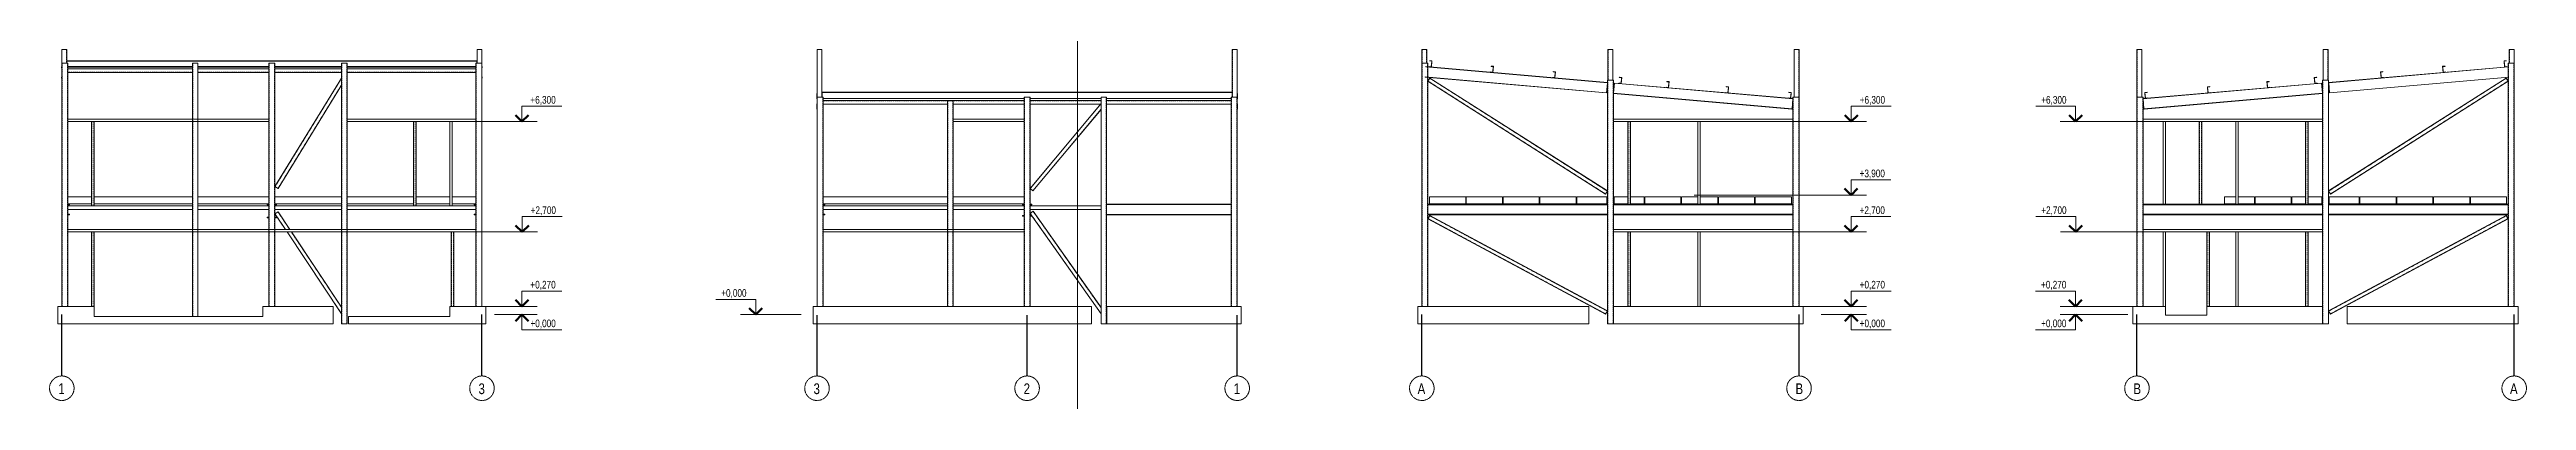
# Model space of a CAD drawing. Header units: millimetres. Extents: x 1117013 to 3394463, y -717780 to -102922.
# Drawn here: x 1275757 to 1356518, y -717296 to -705846 of the extents above; entities that cross this region are included whole.
import ezdxf

# ---------------------------------------------------------------- set-up
doc = ezdxf.new("R2010")
doc.units = ezdxf.units.MM
for name, pattern in [('ADSK_Линия сетки', [21, 12, -3, 3, -3]), ('ADSK_Невидимые', [5, 3, -2]), ('CENTERX2', [4, 2.5, -0.5, 0.5, -0.5])]:
    doc.linetypes.add(name, pattern=pattern)
for name, color, linetype, lineweight in [('0003-Основная тонкая 0.13', 9, 'Continuous', 13), ('Аннотация', 7, 'Continuous', 20), ('Каркас', 7, 'Continuous', 18), ('Несущие колонны', 7, 'Continuous', 18), ('Отметки', 7, 'Continuous', 9), ('Стены', 7, 'Continuous', 18)]:
    doc.layers.add(name, color=color, linetype=linetype, lineweight=lineweight)
doc.layers.add('Оси', color=1, linetype='CENTERX2')
doc.styles.add('Century Gothic', font='GOTHIC.TTF', dxfattribs={"width": 0.8, "height": 250})
doc.styles.add('Century Gothic_1', font='GOTHIC.TTF', dxfattribs={"width": 0.8, "height": 500})

msp = doc.modelspace()

# ---------------------------------------------------------------- texts
at = {"layer": 'Оси', "char_height": 350, "attachment_point": 1, "style": 'Century Gothic'}
for s, insert, width in [('\\fCentury Gothic|b0|i0|c204|p34|;\\W.8;1', (1276042.9868, -716738.0192), 269.367), ('\\fCentury Gothic|b0|i0|c204|p34|;\\W.8;3', (1289742.9868, -716738.0192), 269.367), ('\\fCentury Gothic|b0|i0|c204|p34|;\\W.8;3', (1300666.9972, -716738.0192), 269.367), ('\\fCentury Gothic|b0|i0|c204|p34|;\\W.8;2', (1307516.9972, -716738.0192), 269.367), ('\\fCentury Gothic|b0|i0|c204|p34|;\\W.8;1', (1314366.9972, -716738.0192), 269.367), ('\\fCentury Gothic|b0|i0|c204|p34|;\\W.8;А', (1320363.4878, -716738.0192), 327.0885), ('\\fCentury Gothic|b0|i0|c204|p34|;\\W.8;В', (1332684.6878, -716738.0192), 275.7805), ('\\fCentury Gothic|b0|i0|c204|p34|;\\W.8;В', (1343702.3435, -716738.0192), 275.7805), ('\\fCentury Gothic|b0|i0|c204|p34|;\\W.8;А', (1355981.1435, -716738.0192), 327.0885)]:
    msp.add_mtext(s, dxfattribs=dict(at, insert=insert, width=width))
at = {"layer": 'Отметки', "lineweight": 20, "char_height": 250, "width": 1014.868888, "attachment_point": 1, "line_spacing_factor": 0.984502, "style": 'Century Gothic_1'}
for s, insert in [('+6,300', (1291435.9229, -707363.2185)), ('+6,300', (1334780.2826, -707363.2185)), ('+6,300', (1340696.9779, -707363.2185)), ('+3,900', (1334775.0154, -709763.2185)), ('+2,700', (1291444.3409, -710963.2185)), ('+2,700', (1334774.7783, -710963.2185)), ('+2,700', (1340698.3964, -710963.2185)), ('+0,270', (1291434.7326, -713393.2185)), ('+0,000', (1297657.5043, -713663.2185)), ('+0,270', (1334776.9707, -713393.2185)), ('+0,270', (1340690.9982, -713393.2185)), ('+0,000', (1291437.4343, -714655.8581)), ('+0,000', (1334778.0279, -714655.8581)), ('+0,000', (1340692.8633, -714655.8581))]:
    msp.add_mtext(s, dxfattribs=dict(at, insert=insert))

# ---------------------------------------------------------------- blocks, each defined once
blk = doc.blocks.new('ADSK_КолоннаНесущая_Труба_ГОСТ 30245-2003 - 200x200x10-1068426-КР_DWG_Ф_1-3')
at = {"layer": 'Несущие колонны'}
for p, q in [((0, 8200), (200, 8200)), ((0, 8200), (0, 270)), ((200, 8200), (200, 270))]:
    blk.add_line(p, q, dxfattribs=at)
at = {"layer": 'Несущие колонны', "linetype": 'ADSK_Невидимые'}
for p, q in [((10, 8200), (10, 270)), ((190, 8200), (190, 270))]:
    blk.add_line(p, q, dxfattribs=at)
blk = doc.blocks.new('ADSK_КолоннаНесущая_Труба_ГОСТ 30245-2003 - 200x200x10-V1-КР_DWG_Ф_1-3')
at = {"layer": 'Несущие колонны', "linetype": 'ADSK_Невидимые'}
for p, q in [((13510, 8200), (13510, 270)), ((13690, 8200), (13690, 270))]:
    blk.add_line(p, q, dxfattribs=at)
blk = doc.blocks.new('ADSK_КолоннаНесущая_Труба_ГОСТ 30245-2003 - 80x80x4-1059834-КР_DWG_Ф_1-3')
at = {"layer": 'Несущие колонны', "linetype": 'ADSK_Невидимые'}
for p, q in [((974, 2700), (974, 270)), ((1046, 2700), (1046, 270))]:
    blk.add_line(p, q, dxfattribs=at)
blk = doc.blocks.new('ADSK_КолоннаНесущая_Труба_ГОСТ 30245-2003 - 180x180x8-1068427-КР_DWG_Ф_1-3')
at = {"layer": 'Несущие колонны', "linetype": 'ADSK_Невидимые'}
for p, q in [((9128, 8200), (9128, -300)), ((9292, 8200), (9292, -300))]:
    blk.add_line(p, q, dxfattribs=at)
blk = doc.blocks.new('ADSK_Балка_Труба_ГОСТ 30245-2003 - 120x120x5-1068433-КР_DWG_Ф_1-3')
at = {"layer": 'Каркас'}
for p, q in [((4260, 8025), (200, 8025)), ((200, 7905), (4260, 7905)), ((6750, 8025), (4440, 8025)), ((4440, 7905), (6750, 7905)), ((9120, 8025), (6950, 8025)), ((6950, 7905), (9120, 7905)), ((13500, 8025), (9300, 8025)), ((9300, 7905), (13500, 7905))]:
    blk.add_line(p, q, dxfattribs=at)
at = {"layer": 'Каркас', "linetype": 'ADSK_Невидимые'}
for p, q in [((200, 8020), (4260, 8020)), ((200, 7910), (4260, 7910)), ((4440, 8020), (6750, 8020)), ((4440, 7910), (6750, 7910)), ((6950, 8020), (9120, 8020)), ((6950, 7910), (9120, 7910)), ((9300, 8020), (13500, 8020)), ((9300, 7910), (13500, 7910))]:
    blk.add_line(p, q, dxfattribs=at)
blk = doc.blocks.new('___Двутавр типа Ш _СТО АСЧМ 20-93__ Балка - 35Ш2-1101852-КР_DWG_Ф_1-3')
at = {"layer": 'Каркас'}
for p, q in [((13500, 3600), (13445, 3600)), ((13445, 3600), (13445, 3586)), ((13445, 3586), (13500, 3586)), ((13500, 3274), (13445, 3274)), ((13445, 3274), (13445, 3260)), ((13445, 3260), (13500, 3260))]:
    blk.add_line(p, q, dxfattribs=at)
blk = doc.blocks.new('___Двутавр типа Ш _СТО АСЧМ 20-93__ Балка - 35Ш2-1101853-КР_DWG_Ф_1-3')
at = {"layer": 'Каркас'}
for p, q in [((255, 3600), (200, 3600)), ((200, 3586), (255, 3586)), ((255, 3274), (200, 3274)), ((200, 3260), (255, 3260)), ((255, 3586), (255, 3600)), ((255, 3260), (255, 3274))]:
    blk.add_line(p, q, dxfattribs=at)
blk = doc.blocks.new('___Двутавр типа Б _СТО АСЧМ 20-93__ Балка - 35Б1-1101855-КР_DWG_Ф_1-3')
at = {"layer": 'Каркас'}
for p, q in [((13707, 8094), (13700, 8094)), ((13700, 8085), (13707, 8085)), ((13707, 8085), (13707, 8094)), ((13707, 8052), (13707, 8085)), ((13707, 7758), (13700, 7758)), ((13700, 7749), (13707, 7749)), ((13707, 7749), (13707, 7758)), ((13707, 7713), (13707, 7749))]:
    blk.add_line(p, q, dxfattribs=at)
blk = doc.blocks.new('___Двутавр типа Б _СТО АСЧМ 20-93__ Балка - 35Б1-1101857-КР_DWG_Ф_1-3')
at = {"layer": 'Каркас'}
for p, q in [((0, 8089), (-7, 8089)), ((-7, 8089), (-7, 8080)), ((-7, 8080), (0, 8080)), ((-7, 8080), (-7, 8052)), ((-7, 7753), (-7, 7744)), ((0, 7753), (-7, 7753)), ((-7, 7744), (0, 7744)), ((-7, 7744), (-7, 7713))]:
    blk.add_line(p, q, dxfattribs=at)
blk = doc.blocks.new('ADSK_Балка_Труба_ГОСТ 30245-2003 - 80x80x5-1059821-КР_DWG_Ф_1-3')
at = {"layer": 'Каркас'}
for p, q in [((200, 2700), (200, 2780)), ((13500, 2780), (200, 2780)), ((13500, 2700), (200, 2700)), ((13500, 2780), (13500, 2700))]:
    blk.add_line(p, q, dxfattribs=at)
at = {"layer": 'Каркас', "linetype": 'ADSK_Невидимые'}
for p, q in [((200, 2775), (13500, 2775)), ((200, 2705), (13500, 2705))]:
    blk.add_line(p, q, dxfattribs=at)
blk = doc.blocks.new('ADSK_Балка_Труба_ГОСТ 30245-2003 - 80x80x5-1084564-КР_DWG_Ф_1-3')
at = {"layer": 'Каркас'}
for p, q in [((200, 6300), (200, 6380)), ((6750, 6380), (200, 6380)), ((6750, 6300), (200, 6300)), ((6750, 6380), (6750, 6300))]:
    blk.add_line(p, q, dxfattribs=at)
at = {"layer": 'Каркас', "linetype": 'ADSK_Невидимые'}
for p, q in [((200, 6375), (6750, 6375)), ((200, 6305), (6750, 6305))]:
    blk.add_line(p, q, dxfattribs=at)
blk = doc.blocks.new('ADSK_КолоннаНесущая_Труба_ГОСТ 30245-2003 - 777290-КР_DWG_Ф_1-3')
at = {"layer": 'Несущие колонны'}
for p, q in [((6950, 8200), (6750, 8200)), ((6750, 270), (6750, 8200)), ((6950, 270), (6950, 8200))]:
    blk.add_line(p, q, dxfattribs=at)
blk = doc.blocks.new('ADSK_КолоннаНесущая_Труба_ГОСТ 30245-2003 - 80x80x4-1084237-КР_DWG_Ф_1-3')
at = {"layer": 'Несущие колонны', "linetype": 'ADSK_Невидимые'}
for p, q in [((11474, 6300), (11474, 3550)), ((11546, 6300), (11546, 3550))]:
    blk.add_line(p, q, dxfattribs=at)
blk = doc.blocks.new('SK_ПлитаПерекрытия_Пустотная - ПК 68-12-8-777867-КР_DWG_Ф_1-3')
at = {"layer": 'Каркас'}
for p, q in [((9120, 3840), (6950, 3840)), ((6950, 3620), (9120, 3620)), ((11470, 3840), (9300, 3840)), ((9300, 3620), (11470, 3620)), ((12650, 3840), (11550, 3840)), ((11550, 3620), (12650, 3620)), ((13500, 3840), (12730, 3840)), ((12730, 3620), (13500, 3620))]:
    blk.add_line(p, q, dxfattribs=at)
blk = doc.blocks.new('SK_ПлитаПерекрытия_Пустотная - ПК 68-12-8-778387-КР_DWG_Ф_1-3')
at = {"layer": 'Каркас'}
for p, q in [((970, 3840), (200, 3840)), ((200, 3620), (970, 3620)), ((4260, 3840), (1050, 3840)), ((1050, 3620), (4260, 3620)), ((6750, 3840), (4440, 3840)), ((4440, 3620), (6750, 3620))]:
    blk.add_line(p, q, dxfattribs=at)
blk = doc.blocks.new('___Двутавр типа Ш _СТО АСЧМ 20-93__ Балка - 45Ш1-1101919-КР_DWG_Ф_1-3')
at = {"layer": 'Каркас'}
for p, q in [((6750, 3600), (6700, 3600)), ((6700, 3600), (6700, 3582)), ((6700, 3582), (6750, 3582)), ((7000, 3600), (6950, 3600)), ((6950, 3582), (7000, 3582)), ((7000, 3582), (7000, 3600)), ((6750, 3178), (6700, 3178)), ((6700, 3178), (6700, 3160)), ((6700, 3160), (6750, 3160)), ((7000, 3178), (6950, 3178)), ((6950, 3160), (7000, 3160)), ((7000, 3160), (7000, 3178))]:
    blk.add_line(p, q, dxfattribs=at)
blk = doc.blocks.new('ADSK_КолоннаНесущая_Труба_ГОСТ 30245-2003 - 180x180x8-1068431-КР_DWG_Ф_1-3')
at = {"layer": 'Несущие колонны', "linetype": 'ADSK_Невидимые'}
for p, q in [((4268, 8200), (4268, -60)), ((4432, 8200), (4432, -60))]:
    blk.add_line(p, q, dxfattribs=at)
blk = doc.blocks.new('ADSK_КолоннаНесущая_Труба_ГОСТ 30245-2003 - 160x160x6-1068432-КР_DWG_Ф_1-3')
at = {"layer": 'Несущие колонны'}
for p, q in [((0, 8650), (160, 8650)), ((0, 8650), (0, 8200)), ((160, 8200), (0, 8200)), ((160, 8650), (160, 8200))]:
    blk.add_line(p, q, dxfattribs=at)
at = {"layer": 'Несущие колонны', "linetype": 'ADSK_Невидимые'}
for p, q in [((6, 8650), (6, 8200)), ((154, 8650), (154, 8200))]:
    blk.add_line(p, q, dxfattribs=at)
blk = doc.blocks.new('ADSK_КолоннаНесущая_Труба_ГОСТ 30245-2003 - 160x160x6-V2-КР_DWG_Ф_1-3')
at = {"layer": 'Несущие колонны', "linetype": 'ADSK_Невидимые'}
for p, q in [((13546, 8650), (13546, 8200)), ((13694, 8650), (13694, 8200))]:
    blk.add_line(p, q, dxfattribs=at)
blk = doc.blocks.new('ADSK_Балка_Труба_ГОСТ 30245-2003 - 120x120x5-1068421-КР_DWG_Ф_1-3')
at = {"layer": 'Каркас'}
for p, q in [((970, 3550), (200, 3550)), ((4260, 3430), (200, 3430)), ((4260, 3550), (1050, 3550)), ((6750, 3550), (4440, 3550)), ((6750, 3430), (4440, 3430)), ((9120, 3550), (6950, 3550)), ((9120, 3430), (6950, 3430)), ((11470, 3550), (9300, 3550)), ((13500, 3430), (9300, 3430)), ((12650, 3550), (11550, 3550)), ((13500, 3550), (12730, 3550))]:
    blk.add_line(p, q, dxfattribs=at)
at = {"layer": 'Каркас', "linetype": 'ADSK_Невидимые'}
for p, q in [((200, 3545), (4260, 3545)), ((200, 3435), (4260, 3435)), ((4440, 3545), (6750, 3545)), ((4440, 3435), (6750, 3435)), ((6950, 3545), (9120, 3545)), ((6950, 3435), (9120, 3435)), ((9300, 3545), (13500, 3545)), ((9300, 3435), (13500, 3435))]:
    blk.add_line(p, q, dxfattribs=at)
blk = doc.blocks.new('ADSK_Балка_Швеллер_ПолкиПараллельные_ГОСТ8240-97 - 20П-1102082-КР_DWG_Ф_1-3')
at = {"layer": 'Каркас'}
for p, q in [((167, 8276), (167, 8285)), ((167, 8285), (13533, 8285)), ((167, 8269), (167, 8276)), ((167, 8276), (13533, 8276)), ((167, 8200), (167, 8269)), ((167, 8269), (13533, 8269)), ((200, 8094), (4260, 8094)), ((200, 8085), (4260, 8085)), ((200, 8079), (4260, 8079)), ((4440, 8094), (6750, 8094)), ((4440, 8085), (6750, 8085)), ((4440, 8079), (6750, 8079)), ((6950, 8094), (9120, 8094)), ((6950, 8085), (9120, 8085)), ((6950, 8079), (9120, 8079)), ((9300, 8094), (13500, 8094)), ((9300, 8085), (13500, 8085)), ((9300, 8079), (13500, 8079)), ((13533, 8285), (13533, 8276)), ((13533, 8276), (13533, 8269)), ((13533, 8269), (13533, 8200))]:
    blk.add_line(p, q, dxfattribs=at)
blk = doc.blocks.new('ADSK_Балка_Труба_ГОСТ 30245-2003 - 80x80x5-1084566-КР_DWG_Ф_1-3')
at = {"layer": 'Каркас'}
for p, q in [((9300, 6300), (9300, 6380)), ((13500, 6380), (9300, 6380)), ((13500, 6300), (9300, 6300)), ((13500, 6380), (13500, 6300))]:
    blk.add_line(p, q, dxfattribs=at)
at = {"layer": 'Каркас', "linetype": 'ADSK_Невидимые'}
for p, q in [((9300, 6375), (13500, 6375)), ((9300, 6305), (13500, 6305))]:
    blk.add_line(p, q, dxfattribs=at)
blk = doc.blocks.new('ADSK_Балка_Труба_ГОСТ 30245-2003 - 120x120x5-1110274-КР_DWG_Ф_1-3')
at = {"layer": 'Каркас'}
for p, q in [((6950, 3291), (7050, 3358)), ((7290, 2780), (6950, 3291)), ((7434, 2780), (7050, 3358)), ((9120, 27), (7343, 2700)), ((9120, 244), (7487, 2700))]:
    blk.add_line(p, q, dxfattribs=at)
at = {"layer": 'Каркас', "linetype": 'ADSK_Невидимые'}
for p, q in [((7296, 2780), (6954, 3294)), ((7428, 2780), (7046, 3355)), ((9120, 36), (7349, 2700)), ((9120, 235), (7481, 2700))]:
    blk.add_line(p, q, dxfattribs=at)
blk = doc.blocks.new('ADSK_Балка_Труба_ГОСТ 30245-2003 - 120x120x5-1110243-КР_DWG_Ф_1-3')
at = {"layer": 'Каркас'}
for p, q in [((9120, 7718), (6950, 4178)), ((7052, 4115), (9120, 7488)), ((7052, 4115), (6950, 4178))]:
    blk.add_line(p, q, dxfattribs=at)
at = {"layer": 'Каркас', "linetype": 'ADSK_Невидимые'}
for p, q in [((6954, 4175), (9120, 7708)), ((7048, 4118), (9120, 7498))]:
    blk.add_line(p, q, dxfattribs=at)
blk = doc.blocks.new('Ось сетки - Круг_Ø8 мм-6577-КР_DWG_Ф_1-3')
at = {"layer": 'Оси', "lineweight": 20}
for start, end in [(360, 180), (180, 360)]:
    blk.add_arc((0, -2400), 400, start, end, dxfattribs=at)
blk = doc.blocks.new('Высотные отметки - Стрелка вверх-5091-КР_DWG_Ф_1-3')
at = {"layer": 'Аннотация', "lineweight": 50}
for q in [(14790, 6512), (15214, 6512)]:
    blk.add_line((15002, 6300), q, dxfattribs=at)
at = {"layer": 'Аннотация'}
for p, q in [((15002, 6800), (16302, 6800)), ((15002, 6300), (15002, 6800)), ((14702, 6300), (15502, 6300))]:
    blk.add_line(p, q, dxfattribs=at)
blk = doc.blocks.new('Высотные отметки - Стрелка вниз-5092-КР_DWG_Ф_1-3')
at = {"layer": 'Аннотация'}
for p, q in [((14704, 0), (15504, 0)), ((15004, 0), (15004, -500)), ((15004, -500), (16304, -500))]:
    blk.add_line(p, q, dxfattribs=at)
at = {"layer": 'Аннотация', "lineweight": 50}
for q in [(14792, -212), (15216, -212)]:
    blk.add_line((15004, 0), q, dxfattribs=at)
blk = doc.blocks.new('ADSK_КолоннаНесущая_Труба_ГОСТ 30245-2003 - 200x200x10-1059750-КР_DWG_Ф_3-1')
at = {"layer": 'Несущие колонны'}
for p, q in [((-200, 7100), (-200, 270)), ((-200, 7100), (-186, 7100)), ((-186, 7100), (-14, 7100)), ((0, 270), (0, 7100))]:
    blk.add_line(p, q, dxfattribs=at)
at = {"layer": 'Несущие колонны', "linetype": 'ADSK_Невидимые'}
for p, q in [((-190, 7100), (-190, 270)), ((-10, 7100), (-10, 270))]:
    blk.add_line(p, q, dxfattribs=at)
blk = doc.blocks.new('ADSK_КолоннаНесущая_Труба_ГОСТ 30245-2003 - 200x200x10-V1-КР_DWG_Ф_3-1')
at = {"layer": 'Несущие колонны'}
for p, q in [((-13700, 7100), (-13700, 270)), ((-13686, 7100), (-13514, 7100)), ((-13514, 7100), (-13500, 7100)), ((-13500, 270), (-13500, 7100))]:
    blk.add_line(p, q, dxfattribs=at)
at = {"layer": 'Несущие колонны', "linetype": 'ADSK_Невидимые'}
for p, q in [((-13690, 7100), (-13690, 270)), ((-13510, 7100), (-13510, 270))]:
    blk.add_line(p, q, dxfattribs=at)
blk = doc.blocks.new('ADSK_КолоннаНесущая_Труба_ГОСТ 30245-2003 - 200x200x10-1059765-КР_DWG_Ф_3-1')
at = {"layer": 'Несущие колонны'}
for p, q in [((-6950, 7100), (-6950, 270)), ((-6950, 7100), (-6936, 7100)), ((-6936, 7100), (-6764, 7100)), ((-6764, 7100), (-6750, 7100)), ((-6750, 270), (-6750, 7100))]:
    blk.add_line(p, q, dxfattribs=at)
at = {"layer": 'Несущие колонны', "linetype": 'ADSK_Невидимые'}
for p, q in [((-6940, 7100), (-6940, 270)), ((-6760, 7100), (-6760, 270))]:
    blk.add_line(p, q, dxfattribs=at)
blk = doc.blocks.new('ADSK_Балка_Труба_ГОСТ 30245-2003 - 120x120x5-1068433-КР_DWG_Ф_3-1')
at = {"layer": 'Каркас'}
for p, q in [((-6950, 6985), (-13500, 6985)), ((-9440, 6865), (-13500, 6865)), ((-6950, 6865), (-9260, 6865)), ((-4440, 6985), (-6750, 6985)), ((-4440, 6865), (-6750, 6865)), ((-200, 6985), (-4260, 6985)), ((-200, 6865), (-4260, 6865))]:
    blk.add_line(p, q, dxfattribs=at)
at = {"layer": 'Каркас', "linetype": 'ADSK_Невидимые'}
for p, q in [((-9440, 6980), (-13500, 6980)), ((-9440, 6870), (-13500, 6870)), ((-6950, 6980), (-9260, 6980)), ((-6950, 6870), (-9260, 6870)), ((-4440, 6980), (-6750, 6980)), ((-4440, 6870), (-6750, 6870)), ((-200, 6980), (-4260, 6980)), ((-200, 6870), (-4260, 6870))]:
    blk.add_line(p, q, dxfattribs=at)
blk = doc.blocks.new('___Двутавр типа Ш _СТО АСЧМ 20-93__ Балка - 35Ш2-1101852-КР_DWG_Ф_3-1')
at = {"layer": 'Каркас'}
for p, q in [((-13445, 3600), (-13500, 3600)), ((-13500, 3586), (-13445, 3586)), ((-13445, 3274), (-13500, 3274)), ((-13500, 3260), (-13445, 3260)), ((-13445, 3586), (-13445, 3600)), ((-13445, 3260), (-13445, 3274))]:
    blk.add_line(p, q, dxfattribs=at)
blk = doc.blocks.new('___Двутавр типа Б _СТО АСЧМ 20-93__ Балка - 35Б1-1101854-КР_DWG_Ф_3-1')
at = {"layer": 'Каркас'}
for p, q in [((-13707, 7047), (-13707, 7212)), ((-13700, 7047), (-13707, 7047)), ((-13707, 7047), (-13707, 7038)), ((-13707, 7038), (-13700, 7038)), ((-13707, 6873), (-13707, 6712)), ((-13707, 6712), (-13707, 6703)), ((-13700, 6712), (-13707, 6712)), ((-13707, 6703), (-13700, 6703))]:
    blk.add_line(p, q, dxfattribs=at)
blk = doc.blocks.new('___Двутавр типа Б _СТО АСЧМ 20-93__ Балка - 35Б1-1101856-КР_DWG_Ф_3-1')
at = {"layer": 'Каркас'}
for p, q in [((7, 7047), (0, 7047)), ((0, 7038), (7, 7038)), ((7, 6712), (0, 6712)), ((0, 6703), (7, 6703)), ((7, 7212), (7, 7047)), ((7, 7038), (7, 7047)), ((7, 6712), (7, 6873)), ((7, 6703), (7, 6712))]:
    blk.add_line(p, q, dxfattribs=at)
blk = doc.blocks.new('ADSK_Балка_Труба_ГОСТ 30245-2003 - 80x80x5-1059801-КР_DWG_Ф_3-1')
at = {"layer": 'Каркас'}
for p, q in [((-13500, 2700), (-13500, 2780)), ((-6950, 2780), (-13500, 2780)), ((-6950, 2700), (-13500, 2700)), ((-6950, 2780), (-6950, 2700))]:
    blk.add_line(p, q, dxfattribs=at)
at = {"layer": 'Каркас', "linetype": 'ADSK_Невидимые'}
for p, q in [((-13500, 2775), (-6950, 2775)), ((-13500, 2705), (-6950, 2705))]:
    blk.add_line(p, q, dxfattribs=at)
blk = doc.blocks.new('ADSK_Балка_Труба_ГОСТ 30245-2003 - 80x80x5-1084454-КР_DWG_Ф_3-1')
at = {"layer": 'Каркас'}
for p, q in [((-9260, 6300), (-9260, 6380)), ((-6950, 6380), (-9260, 6380)), ((-6950, 6300), (-9260, 6300)), ((-6950, 6380), (-6950, 6300))]:
    blk.add_line(p, q, dxfattribs=at)
at = {"layer": 'Каркас', "linetype": 'ADSK_Невидимые'}
for p, q in [((-9260, 6375), (-6950, 6375)), ((-9260, 6305), (-6950, 6305))]:
    blk.add_line(p, q, dxfattribs=at)
blk = doc.blocks.new('SK_ПлитаПерекрытия_Пустотная - ПК 68-12-8-778387-КР_DWG_Ф_3-1')
at = {"layer": 'Каркас'}
for p, q in [((-9440, 3840), (-13500, 3840)), ((-13500, 3620), (-9440, 3620)), ((-6950, 3840), (-9260, 3840)), ((-9260, 3620), (-6950, 3620))]:
    blk.add_line(p, q, dxfattribs=at)
blk = doc.blocks.new('___Двутавр типа Ш _СТО АСЧМ 20-93__ Балка - 40Ш1-1101920-КР_DWG_Ф_3-1')
at = {"layer": 'Каркас'}
for p, q in [((-6950, 3600), (-7000, 3600)), ((-7000, 3600), (-7000, 3588)), ((-7000, 3588), (-6950, 3588)), ((-6701, 3600), (-6750, 3600)), ((-6750, 3588), (-6701, 3588)), ((-6701, 3588), (-6701, 3600)), ((-7000, 3230), (-7000, 3217)), ((-6950, 3230), (-7000, 3230)), ((-7000, 3217), (-6950, 3217)), ((-6701, 3230), (-6750, 3230)), ((-6750, 3217), (-6701, 3217)), ((-6701, 3217), (-6701, 3230))]:
    blk.add_line(p, q, dxfattribs=at)
blk = doc.blocks.new('ADSK_КолоннаНесущая_Труба_ГОСТ 30245-2003 - 180x180x8-1068407-КР_DWG_Ф_3-1')
at = {"layer": 'Несущие колонны', "linetype": 'ADSK_Невидимые'}
for p, q in [((-9432, 6980), (-9432, 270)), ((-9268, 6980), (-9268, 270))]:
    blk.add_line(p, q, dxfattribs=at)
blk = doc.blocks.new('ADSK_КолоннаНесущая_Труба_ГОСТ 30245-2003 - 180x180x8-1060239-КР_DWG_Ф_3-1')
at = {"layer": 'Несущие колонны'}
for p, q in [((-4440, 7100), (-4440, -300)), ((-4440, 7100), (-4428, 7100)), ((-4428, 7100), (-4272, 7100)), ((-4272, 7100), (-4260, 7100)), ((-4260, -300), (-4260, 7100)), ((-4428, -300), (-4440, -300)), ((-4272, -300), (-4428, -300)), ((-4260, -300), (-4272, -300))]:
    blk.add_line(p, q, dxfattribs=at)
at = {"layer": 'Несущие колонны', "linetype": 'ADSK_Невидимые'}
for p, q in [((-4432, 7100), (-4432, -300)), ((-4268, 7100), (-4268, -300))]:
    blk.add_line(p, q, dxfattribs=at)
blk = doc.blocks.new('ADSK_КолоннаНесущая_Труба_ГОСТ 30245-2003 - 160x160x6-888300-КР_DWG_Ф_3-1')
at = {"layer": 'Несущие колонны'}
for p, q in [((-160, 8650), (-160, 7100)), ((-160, 8650), (-150, 8650)), ((-150, 8650), (-10, 8650)), ((-10, 8650), (0, 8650)), ((0, 7100), (0, 8650)), ((-10, 7100), (-150, 7100)), ((0, 7100), (-10, 7100))]:
    blk.add_line(p, q, dxfattribs=at)
at = {"layer": 'Несущие колонны', "linetype": 'ADSK_Невидимые'}
for p, q in [((-154, 8650), (-154, 7100)), ((-6, 8650), (-6, 7100))]:
    blk.add_line(p, q, dxfattribs=at)
blk = doc.blocks.new('ADSK_КолоннаНесущая_Труба_ГОСТ 30245-2003 - 160x160x6-V2-КР_DWG_Ф_3-1')
at = {"layer": 'Несущие колонны'}
for p, q in [((-13700, 8650), (-13700, 7100)), ((-13700, 8650), (-13690, 8650)), ((-13690, 8650), (-13550, 8650)), ((-13550, 8650), (-13540, 8650)), ((-13540, 7100), (-13540, 8650)), ((-13690, 7100), (-13700, 7100)), ((-13550, 7100), (-13690, 7100))]:
    blk.add_line(p, q, dxfattribs=at)
at = {"layer": 'Несущие колонны', "linetype": 'ADSK_Невидимые'}
for p, q in [((-13694, 8650), (-13694, 7100)), ((-13546, 8650), (-13546, 7100))]:
    blk.add_line(p, q, dxfattribs=at)
blk = doc.blocks.new('ADSK_Балка_Труба_ГОСТ 30245-2003 - 120x120x5-1075071-КР_DWG_Ф_3-1')
at = {"layer": 'Каркас'}
for p, q in [((-9440, 3550), (-13500, 3550)), ((-9440, 3430), (-13500, 3430)), ((-6950, 3550), (-9260, 3550)), ((-6950, 3430), (-9260, 3430)), ((-4440, 3550), (-6750, 3550)), ((-4440, 3430), (-6750, 3430))]:
    blk.add_line(p, q, dxfattribs=at)
at = {"layer": 'Каркас', "linetype": 'ADSK_Невидимые'}
for p, q in [((-13500, 3545), (-9440, 3545)), ((-13500, 3435), (-9440, 3435)), ((-9260, 3545), (-6950, 3545)), ((-9260, 3435), (-6950, 3435)), ((-6750, 3545), (-4440, 3545)), ((-6750, 3435), (-4440, 3435))]:
    blk.add_line(p, q, dxfattribs=at)
blk = doc.blocks.new('ADSK_Балка_Швеллер_ПолкиПараллельные_ГОСТ8240-97 - 20П-1102076-КР_DWG_Ф_3-1')
at = {"layer": 'Каркас'}
for p, q in [((-13533, 7253), (-13533, 7260)), ((-167, 7260), (-13533, 7260)), ((-13533, 7100), (-13533, 7253)), ((-13533, 7253), (-167, 7253)), ((-6950, 7054), (-13500, 7054)), ((-4440, 7054), (-6750, 7054)), ((-200, 7054), (-4260, 7054)), ((-167, 7260), (-167, 7253)), ((-167, 7253), (-167, 7100))]:
    blk.add_line(p, q, dxfattribs=at)
blk = doc.blocks.new('___Двутавр типа Б _СТО АСЧМ 20-93__ Балка - 35Б1-1102084-КР_DWG_Ф_3-1')
at = {"layer": 'Каркас'}
for p, q in [((-200, 3600), (-4260, 3600)), ((-200, 3591), (-4260, 3591)), ((-4260, 3263), (-200, 3263)), ((-200, 3254), (-4260, 3254)), ((-200, 3600), (-200, 3591)), ((-200, 3263), (-200, 3254))]:
    blk.add_line(p, q, dxfattribs=at)
blk = doc.blocks.new('ADSK_Балка_Труба_ГОСТ 30245-2003 - 120x120x5-1109831-КР_DWG_Ф_3-1')
at = {"layer": 'Каркас'}
for p, q in [((-6750, 3303), (-6652, 3373)), ((-4440, 24), (-6750, 3303)), ((-4440, 232), (-6652, 3373))]:
    blk.add_line(p, q, dxfattribs=at)
at = {"layer": 'Каркас', "linetype": 'ADSK_Невидимые'}
for p, q in [((-4440, 32), (-6746, 3306)), ((-4440, 223), (-6656, 3370))]:
    blk.add_line(p, q, dxfattribs=at)
blk = doc.blocks.new('ADSK_Балка_Труба_ГОСТ 30245-2003 - 120x120x5-1110046-КР_DWG_Ф_3-1')
at = {"layer": 'Каркас'}
for p, q in [((-4440, 6886), (-6750, 4114)), ((-6658, 4037), (-4440, 6698)), ((-6658, 4037), (-6750, 4114))]:
    blk.add_line(p, q, dxfattribs=at)
at = {"layer": 'Каркас', "linetype": 'ADSK_Невидимые'}
for p, q in [((-6746, 4111), (-4440, 6878)), ((-6662, 4040), (-4440, 6706))]:
    blk.add_line(p, q, dxfattribs=at)
blk = doc.blocks.new('Ось сетки - Круг_Ø8 мм-6577-КР_DWG_Ф_3-1')
at = {"layer": 'Оси', "lineweight": 20}
for start, end in [(360, 180), (180, 360)]:
    blk.add_arc((0, -2400), 400, start, end, dxfattribs=at)
blk = doc.blocks.new('Высотные отметки - Стрелка вверх-5091-КР_DWG_Ф_3-1')
at = {"layer": 'Аннотация'}
for p, q in [((-15700, 500), (-17000, 500)), ((-15400, 0), (-16200, 0)), ((-15700, 0), (-15700, 500))]:
    blk.add_line(p, q, dxfattribs=at)
at = {"layer": 'Аннотация', "lineweight": 50}
for q in [(-15912, 212), (-15488, 212)]:
    blk.add_line((-15700, 0), q, dxfattribs=at)
blk = doc.blocks.new('ADSK_КолоннаНесущая_Труба_ГОСТ 30245-2003 - 200x200x10-1059750-КР_DWG_Ф_А-В')
at = {"layer": 'Несущие колонны'}
for p, q in [((12100, 7100), (12300, 7100)), ((12100, 7100), (12100, 270)), ((12300, 270), (12300, 7100))]:
    blk.add_line(p, q, dxfattribs=at)
at = {"layer": 'Несущие колонны', "linetype": 'ADSK_Невидимые'}
for p, q in [((12110, 7100), (12110, 270)), ((12290, 7100), (12290, 270))]:
    blk.add_line(p, q, dxfattribs=at)
blk = doc.blocks.new('ADSK_КолоннаНесущая_Труба_ГОСТ 30245-2003 - 200x200x10-1068426-КР_DWG_Ф_А-В')
at = {"layer": 'Несущие колонны', "linetype": 'ADSK_Невидимые'}
for p, q in [((10, 8200), (10, 270)), ((190, 8200), (190, 8089)), ((190, 8080), (190, 7751)), ((190, 7742), (190, 270))]:
    blk.add_line(p, q, dxfattribs=at)
blk = doc.blocks.new('ADSK_КолоннаНесущая_Труба_ГОСТ 30245-2003 - 200x200x10-1059764-КР_DWG_Ф_А-В')
at = {"layer": 'Несущие колонны'}
for p, q in [((6050, 7650), (6250, 7650)), ((6050, 7650), (6050, -300)), ((6250, 270), (6250, 7650)), ((6250, -300), (6050, -300))]:
    blk.add_line(p, q, dxfattribs=at)
at = {"layer": 'Несущие колонны', "linetype": 'ADSK_Невидимые'}
for p, q in [((6060, 7650), (6060, -300)), ((6240, 7650), (6240, -300))]:
    blk.add_line(p, q, dxfattribs=at)
blk = doc.blocks.new('___Двутавр типа Ш _СТО АСЧМ 20-93__ Балка - 35Ш2-1101852-КР_DWG_Ф_А-В')
at = {"layer": 'Каркас'}
for p, q in [((6050, 3600), (200, 3600)), ((6050, 3586), (200, 3586)), ((200, 3274), (6050, 3274)), ((6050, 3260), (200, 3260)), ((6720, 3600), (6250, 3600)), ((12100, 3586), (6250, 3586)), ((6250, 3274), (12100, 3274)), ((12100, 3260), (6250, 3260)), ((9000, 3600), (6800, 3600)), ((12100, 3600), (9080, 3600))]:
    blk.add_line(p, q, dxfattribs=at)
blk = doc.blocks.new('___Двутавр типа Б _СТО АСЧМ 20-93__ Балка - 35Б1-1101854-КР_DWG_Ф_А-В')
at = {"layer": 'Каркас'}
for p, q in [((6251, 7221), (6279, 7548)), ((6279, 7548), (6280, 7557)), ((12099, 7038), (6279, 7548)), ((12100, 7047), (6280, 7557)), ((6250, 7212), (6251, 7221)), ((12070, 6703), (6250, 7212)), ((6251, 7221), (12071, 6712)), ((12071, 6712), (12070, 6703)), ((12099, 7038), (12071, 6712)), ((12100, 7047), (12099, 7038))]:
    blk.add_line(p, q, dxfattribs=at)
blk = doc.blocks.new('___Двутавр типа Б _СТО АСЧМ 20-93__ Балка - 35Б1-1101855-КР_DWG_Ф_А-В')
at = {"layer": 'Каркас'}
for p, q in [((135, 8085), (136, 8094)), ((6049, 7568), (135, 8085)), ((6050, 7577), (136, 8094)), ((106, 7749), (107, 7758)), ((6020, 7232), (106, 7749)), ((107, 7758), (6021, 7241)), ((6049, 7568), (6021, 7241)), ((6050, 7577), (6049, 7568)), ((6021, 7241), (6020, 7232))]:
    blk.add_line(p, q, dxfattribs=at)
blk = doc.blocks.new('ADSK_Балка_Труба_ГОСТ 30245-2003 - 80x80x5-1059788-КР_DWG_Ф_А-В')
at = {"layer": 'Каркас'}
for p, q in [((6250, 2700), (6250, 2780)), ((12100, 2780), (6250, 2780)), ((12100, 2700), (6250, 2700)), ((12100, 2780), (12100, 2700))]:
    blk.add_line(p, q, dxfattribs=at)
at = {"layer": 'Каркас', "linetype": 'ADSK_Невидимые'}
for p, q in [((12100, 2775), (6250, 2775)), ((12100, 2705), (6250, 2705))]:
    blk.add_line(p, q, dxfattribs=at)
blk = doc.blocks.new('SK_ПлитаПерекрытия_Пустотная - ПК 68-10-8-778403-КР_DWG_Ф_А-В')
at = {"layer": 'Каркас'}
for p, q in [((6270, 3840), (6270, 3620)), ((6720, 3840), (6270, 3840)), ((6270, 3620), (6720, 3620)), ((7250, 3840), (6800, 3840)), ((6800, 3620), (7250, 3620)), ((7250, 3620), (7250, 3840))]:
    blk.add_line(p, q, dxfattribs=at)
blk = doc.blocks.new('SK_ПлитаПерекрытия_Пустотная - ПК 68-10-8-778110-КР_DWG_Ф_А-В')
at = {"layer": 'Каркас'}
for p, q in [((6030, 3840), (5050, 3840)), ((5050, 3840), (5050, 3620)), ((5050, 3620), (6030, 3620)), ((6030, 3620), (6030, 3840))]:
    blk.add_line(p, q, dxfattribs=at)
blk = doc.blocks.new('SK_ПлитаПерекрытия_Пустотная - ПК 68-12-8-778387-КР_DWG_Ф_А-В')
at = {"layer": 'Каркас'}
for p, q in [((10870, 3840), (10870, 3620)), ((12050, 3840), (10870, 3840)), ((10870, 3620), (12050, 3620)), ((12050, 3620), (12050, 3840))]:
    blk.add_line(p, q, dxfattribs=at)
blk = doc.blocks.new('SK_ПлитаПерекрытия_Пустотная - ПК 68-12-8-V1-КР_DWG_Ф_А-В')
at = {"layer": 'Каркас'}
for p, q in [((8470, 3840), (8470, 3620)), ((9000, 3840), (8470, 3840)), ((8470, 3620), (9000, 3620)), ((9650, 3840), (9080, 3840)), ((9080, 3620), (9650, 3620)), ((9650, 3620), (9650, 3840))]:
    blk.add_line(p, q, dxfattribs=at)
blk = doc.blocks.new('SK_ПлитаПерекрытия_Пустотная - ПК 68-12-8-777867-КР_DWG_Ф_А-В')
at = {"layer": 'Каркас'}
for p, q in [((1430, 3840), (250, 3840)), ((250, 3840), (250, 3620)), ((250, 3620), (1430, 3620)), ((1430, 3620), (1430, 3840))]:
    blk.add_line(p, q, dxfattribs=at)
blk = doc.blocks.new('ADSK_КолоннаНесущая_Труба_ГОСТ 30245-2003 - 80x80x4-1059836-КР_DWG_Ф_А-В')
at = {"layer": 'Несущие колонны', "linetype": 'ADSK_Невидимые'}
for p, q in [((9004, 2700), (9004, 270)), ((9076, 2700), (9076, 270))]:
    blk.add_line(p, q, dxfattribs=at)
blk = doc.blocks.new('ADSK_КолоннаНесущая_Труба_ГОСТ 30245-2003 - 160x160x6-888300-КР_DWG_Ф_А-В')
at = {"layer": 'Несущие колонны'}
for p, q in [((12140, 8650), (12300, 8650)), ((12140, 8650), (12140, 7100)), ((12300, 7100), (12300, 8650)), ((12300, 7100), (12140, 7100))]:
    blk.add_line(p, q, dxfattribs=at)
at = {"layer": 'Несущие колонны', "linetype": 'ADSK_Невидимые'}
for p, q in [((12146, 8650), (12146, 7100)), ((12294, 8650), (12294, 7100))]:
    blk.add_line(p, q, dxfattribs=at)
blk = doc.blocks.new('ADSK_КолоннаНесущая_Труба_ГОСТ 30245-2003 - 160x160x6-1068432-КР_DWG_Ф_А-В')
at = {"layer": 'Несущие колонны', "linetype": 'ADSK_Невидимые'}
for p, q in [((6, 8650), (6, 8200)), ((154, 8650), (154, 8200))]:
    blk.add_line(p, q, dxfattribs=at)
blk = doc.blocks.new('ADSK_КолоннаНесущая_Труба_ГОСТ 30245-2003 - 160x160x6-888264-КР_DWG_Ф_А-В')
at = {"layer": 'Несущие колонны'}
for p, q in [((6070, 8650), (6230, 8650)), ((6070, 8650), (6070, 7650)), ((6230, 7650), (6230, 8650)), ((6230, 7650), (6070, 7650))]:
    blk.add_line(p, q, dxfattribs=at)
at = {"layer": 'Несущие колонны', "linetype": 'ADSK_Невидимые'}
for p, q in [((6076, 8650), (6076, 7650)), ((6224, 8650), (6224, 7650))]:
    blk.add_line(p, q, dxfattribs=at)
blk = doc.blocks.new('ADSK_КолоннаНесущая_Труба_ГОСТ 30245-2003 - 80x80x4-1084227-КР_DWG_Ф_А-В')
at = {"layer": 'Несущие колонны', "linetype": 'ADSK_Невидимые'}
for p, q in [((9004, 6300), (9004, 3600)), ((9076, 6300), (9076, 3600))]:
    blk.add_line(p, q, dxfattribs=at)
blk = doc.blocks.new('ADSK_Балка_Швеллер_ПолкиПараллельные_ГОСТ8240-97 - 20П-1102076-КР_DWG_Ф_А-В')
at = {"layer": 'Каркас'}
for p, q in [((12024, 7063), (11953, 7069)), ((11953, 7069), (11953, 7060)), ((11970, 7260), (11969, 7251)), ((11969, 7251), (12040, 7244)), ((12046, 7253), (11970, 7260)), ((12040, 7244), (12024, 7063)), ((12028, 7054), (12046, 7253))]:
    blk.add_line(p, q, dxfattribs=at)
blk = doc.blocks.new('ADSK_Балка_Швеллер_ПолкиПараллельные_ГОСТ8240-97 - 20П-1102077-КР_DWG_Ф_А-В')
at = {"layer": 'Каркас'}
for p, q in [((9928, 7438), (9927, 7429)), ((9927, 7429), (9998, 7423)), ((10004, 7432), (9928, 7438)), ((9998, 7423), (9982, 7242)), ((9986, 7232), (10004, 7432)), ((9911, 7248), (9910, 7239)), ((9982, 7242), (9911, 7248))]:
    blk.add_line(p, q, dxfattribs=at)
blk = doc.blocks.new('ADSK_Балка_Швеллер_ПолкиПараллельные_ГОСТ8240-97 - 20П-1102078-КР_DWG_Ф_А-В')
at = {"layer": 'Каркас'}
for p, q in [((7969, 7418), (7968, 7409)), ((8039, 7412), (7969, 7418)), ((7985, 7608), (7984, 7599)), ((7984, 7599), (8055, 7593)), ((8061, 7602), (7985, 7608)), ((8055, 7593), (8039, 7412)), ((8044, 7402), (8061, 7602))]:
    blk.add_line(p, q, dxfattribs=at)
blk = doc.blocks.new('ADSK_Балка_Швеллер_ПолкиПараллельные_ГОСТ8240-97 - 20П-1102079-КР_DWG_Ф_А-В')
at = {"layer": 'Каркас'}
for p, q in [((6425, 7553), (6424, 7544)), ((6495, 7547), (6425, 7553)), ((6441, 7743), (6440, 7734)), ((6440, 7734), (6511, 7728)), ((6517, 7737), (6441, 7743)), ((6511, 7728), (6495, 7547)), ((6499, 7537), (6517, 7737))]:
    blk.add_line(p, q, dxfattribs=at)
blk = doc.blocks.new('ADSK_Балка_Швеллер_ПолкиПараллельные_ГОСТ8240-97 - 20П-1102080-КР_DWG_Ф_А-В')
at = {"layer": 'Каркас'}
for p, q in [((4263, 7742), (4262, 7733)), ((4333, 7736), (4263, 7742)), ((4355, 7926), (4279, 7932)), ((4279, 7932), (4279, 7923)), ((4279, 7923), (4349, 7917)), ((4349, 7917), (4333, 7736)), ((4338, 7727), (4355, 7926))]:
    blk.add_line(p, q, dxfattribs=at)
blk = doc.blocks.new('ADSK_Балка_Швеллер_ПолкиПараллельные_ГОСТ8240-97 - 20П-1102081-КР_DWG_Ф_А-В')
at = {"layer": 'Каркас'}
for p, q in [((2257, 8109), (2256, 8100)), ((2256, 8100), (2327, 8094)), ((2333, 8103), (2257, 8109)), ((2327, 8094), (2311, 7913)), ((2315, 7903), (2333, 8103)), ((2241, 7919), (2240, 7910)), ((2311, 7913), (2241, 7919))]:
    blk.add_line(p, q, dxfattribs=at)
blk = doc.blocks.new('ADSK_Балка_Швеллер_ПолкиПараллельные_ГОСТ8240-97 - 20П-1102082-КР_DWG_Ф_А-В')
at = {"layer": 'Каркас'}
for p, q in [((238, 8094), (237, 8085)), ((309, 8088), (238, 8094)), ((255, 8285), (254, 8276)), ((254, 8276), (325, 8269)), ((331, 8278), (255, 8285)), ((325, 8269), (309, 8088)), ((313, 8079), (331, 8278))]:
    blk.add_line(p, q, dxfattribs=at)
blk = doc.blocks.new('ADSK_Балка_Труба_ГОСТ 30245-2003 - 120x120x5-1109412-КР_DWG_Ф_А-В')
at = {"layer": 'Каркас'}
for p, q in [((200, 3128), (257, 3234)), ((6050, 122), (257, 3234)), ((200, 3128), (5993, 16)), ((6050, 122), (5993, 16))]:
    blk.add_line(p, q, dxfattribs=at)
at = {"layer": 'Каркас', "linetype": 'ADSK_Невидимые'}
for p, q in [((5996, 21), (202, 3133)), ((6048, 117), (254, 3229))]:
    blk.add_line(p, q, dxfattribs=at)
blk = doc.blocks.new('ADSK_Балка_Труба_ГОСТ 30245-2003 - 120x120x5-1109532-КР_DWG_Ф_А-В')
at = {"layer": 'Каркас'}
for p, q in [((200, 7615), (264, 7716)), ((200, 7615), (5986, 3934)), ((6050, 4035), (264, 7716)), ((6050, 4035), (5986, 3934))]:
    blk.add_line(p, q, dxfattribs=at)
at = {"layer": 'Каркас', "linetype": 'ADSK_Невидимые'}
for p, q in [((5988, 3938), (203, 7619)), ((6047, 4031), (262, 7712))]:
    blk.add_line(p, q, dxfattribs=at)
blk = doc.blocks.new('Ось сетки - Круг_Ø8 мм-6577-КР_DWG_Ф_А-В')
at = {"layer": 'Оси', "lineweight": 20}
for start, end in [(360, 180), (180, 360)]:
    blk.add_arc((0, -2400), 400, start, end, dxfattribs=at)
blk = doc.blocks.new('Высотные отметки - Стрелка вверх-5091-КР_DWG_Ф_А-В')
at = {"layer": 'Аннотация', "lineweight": 50}
for q in [(13785, 4112), (14209, 4112)]:
    blk.add_line((13997, 3900), q, dxfattribs=at)
at = {"layer": 'Аннотация'}
for p, q in [((13997, 4400), (15297, 4400)), ((13997, 3900), (13997, 4400)), ((13697, 3900), (14497, 3900))]:
    blk.add_line(p, q, dxfattribs=at)
blk = doc.blocks.new('Высотные отметки - Стрелка вниз-5092-КР_DWG_Ф_А-В')
at = {"layer": 'Аннотация'}
for p, q in [((13700, 0), (14500, 0)), ((14000, 0), (14000, -500)), ((14000, -500), (15300, -500))]:
    blk.add_line(p, q, dxfattribs=at)
at = {"layer": 'Аннотация', "lineweight": 50}
for q in [(13788, -212), (14212, -212)]:
    blk.add_line((14000, 0), q, dxfattribs=at)
blk = doc.blocks.new('ADSK_КолоннаНесущая_Труба_ГОСТ 30245-2003 - 200x200x10-1059750-КР_DWG_Ф_В-А')
at = {"layer": 'Несущие колонны'}
for p, q in [((-12300, 7100), (-12100, 7100)), ((-12300, 270), (-12300, 7100)), ((-12100, 270), (-12100, 7100))]:
    blk.add_line(p, q, dxfattribs=at)
at = {"layer": 'Несущие колонны', "linetype": 'ADSK_Невидимые'}
for p, q in [((-12290, 7100), (-12290, 270)), ((-12110, 7100), (-12110, 270))]:
    blk.add_line(p, q, dxfattribs=at)
blk = doc.blocks.new('ADSK_КолоннаНесущая_Труба_ГОСТ 30245-2003 - 200x200x10-1068426-КР_DWG_Ф_В-А')
at = {"layer": 'Несущие колонны'}
for p, q in [((-200, 8200), (0, 8200)), ((-200, 8200), (-200, 8089)), ((-200, 8080), (-200, 7750)), ((0, 8200), (0, 270)), ((-200, 7741), (-200, 270))]:
    blk.add_line(p, q, dxfattribs=at)
at = {"layer": 'Несущие колонны', "linetype": 'ADSK_Невидимые'}
for p, q in [((-190, 8200), (-190, 7751)), ((-10, 8200), (-10, 270)), ((-190, 7742), (-190, 270))]:
    blk.add_line(p, q, dxfattribs=at)
blk = doc.blocks.new('ADSK_КолоннаНесущая_Труба_ГОСТ 30245-2003 - 200x200x10-1059764-КР_DWG_Ф_В-А')
at = {"layer": 'Несущие колонны'}
for p, q in [((-6250, 7650), (-6050, 7650)), ((-6250, 7650), (-6250, 270)), ((-6050, 7650), (-6050, -300)), ((-6050, -300), (-6250, -300))]:
    blk.add_line(p, q, dxfattribs=at)
at = {"layer": 'Несущие колонны', "linetype": 'ADSK_Невидимые'}
for p, q in [((-6240, 7650), (-6240, -300)), ((-6060, 7650), (-6060, -300))]:
    blk.add_line(p, q, dxfattribs=at)
blk = doc.blocks.new('___Двутавр типа Ш _СТО АСЧМ 20-93__ Балка - 35Ш2-1101853-КР_DWG_Ф_В-А')
at = {"layer": 'Каркас'}
for p, q in [((-12100, 3600), (-11450, 3600)), ((-12100, 3586), (-6250, 3586)), ((-12100, 3274), (-6250, 3274)), ((-12100, 3260), (-6250, 3260)), ((-11370, 3600), (-10270, 3600)), ((-10190, 3600), (-9080, 3600)), ((-9000, 3600), (-6800, 3600)), ((-6720, 3600), (-6250, 3600)), ((-6050, 3600), (-200, 3600)), ((-6050, 3586), (-200, 3586)), ((-6050, 3274), (-200, 3274)), ((-6050, 3260), (-200, 3260))]:
    blk.add_line(p, q, dxfattribs=at)
blk = doc.blocks.new('___Двутавр типа Б _СТО АСЧМ 20-93__ Балка - 35Б1-1101856-КР_DWG_Ф_В-А')
at = {"layer": 'Каркас'}
for p, q in [((-6280, 7557), (-12100, 7047)), ((-6279, 7548), (-12099, 7038)), ((-6280, 7557), (-6279, 7548)), ((-6279, 7548), (-6251, 7221)), ((-12099, 7038), (-12100, 7047)), ((-12071, 6712), (-12099, 7038)), ((-12071, 6712), (-6251, 7221)), ((-12070, 6703), (-12071, 6712)), ((-6250, 7212), (-12070, 6703)), ((-6251, 7221), (-6250, 7212))]:
    blk.add_line(p, q, dxfattribs=at)
blk = doc.blocks.new('___Двутавр типа Б _СТО АСЧМ 20-93__ Балка - 35Б1-1101857-КР_DWG_Ф_В-А')
at = {"layer": 'Каркас'}
for p, q in [((-200, 8089), (-6050, 7577)), ((-199, 8080), (-6049, 7568)), ((-200, 8089), (-199, 8080)), ((-6049, 7568), (-6050, 7577)), ((-6021, 7241), (-6049, 7568)), ((-6021, 7241), (-171, 7753)), ((-170, 7744), (-6020, 7232)), ((-171, 7753), (-170, 7744)), ((-6020, 7232), (-6021, 7241))]:
    blk.add_line(p, q, dxfattribs=at)
blk = doc.blocks.new('SK_ПлитаПерекрытия_Пустотная - ПК 68-10-8-778110-КР_DWG_Ф_В-А')
at = {"layer": 'Каркас'}
for p, q in [((-6800, 3840), (-7250, 3840)), ((-7250, 3840), (-7250, 3620)), ((-7250, 3620), (-6800, 3620)), ((-6270, 3840), (-6720, 3840)), ((-6720, 3620), (-6270, 3620)), ((-6270, 3620), (-6270, 3840))]:
    blk.add_line(p, q, dxfattribs=at)
blk = doc.blocks.new('SK_ПлитаПерекрытия_Пустотная - ПК 68-10-8-778403-КР_DWG_Ф_В-А')
at = {"layer": 'Каркас'}
for p, q in [((-6030, 3840), (-6030, 3620)), ((-5050, 3840), (-6030, 3840)), ((-6030, 3620), (-5050, 3620)), ((-5050, 3620), (-5050, 3840))]:
    blk.add_line(p, q, dxfattribs=at)
blk = doc.blocks.new('SK_ПлитаПерекрытия_Пустотная - ПК 68-10-8-V1-КР_DWG_Ф_В-А')
at = {"layer": 'Каркас'}
for p, q in [((-9080, 3840), (-9450, 3840)), ((-9450, 3840), (-9450, 3620)), ((-9450, 3620), (-9080, 3620)), ((-8470, 3840), (-9000, 3840)), ((-9000, 3620), (-8470, 3620)), ((-8470, 3620), (-8470, 3840))]:
    blk.add_line(p, q, dxfattribs=at)
blk = doc.blocks.new('SK_ПлитаПерекрытия_Пустотная - ПК 68-12-8-777867-КР_DWG_Ф_В-А')
at = {"layer": 'Каркас'}
for p, q in [((-7270, 3840), (-8450, 3840)), ((-8450, 3840), (-8450, 3620)), ((-8450, 3620), (-7270, 3620)), ((-7270, 3620), (-7270, 3840))]:
    blk.add_line(p, q, dxfattribs=at)
blk = doc.blocks.new('SK_ПлитаПерекрытия_Пустотная - ПК 68-12-8-778387-КР_DWG_Ф_В-А')
at = {"layer": 'Каркас'}
for p, q in [((-1430, 3840), (-1430, 3620)), ((-250, 3840), (-1430, 3840)), ((-1430, 3620), (-250, 3620)), ((-250, 3620), (-250, 3840))]:
    blk.add_line(p, q, dxfattribs=at)
blk = doc.blocks.new('ADSK_Балка_Труба_ГОСТ 30245-2003 - 80x80x5-1059783-КР_DWG_Ф_В-А')
at = {"layer": 'Каркас'}
for p, q in [((-12100, 2700), (-12100, 2780)), ((-6250, 2780), (-12100, 2780)), ((-6250, 2700), (-12100, 2700)), ((-6250, 2780), (-6250, 2700))]:
    blk.add_line(p, q, dxfattribs=at)
at = {"layer": 'Каркас', "linetype": 'ADSK_Невидимые'}
for p, q in [((-6250, 2775), (-12100, 2775)), ((-6250, 2705), (-12100, 2705))]:
    blk.add_line(p, q, dxfattribs=at)
blk = doc.blocks.new('ADSK_КолоннаНесущая_Труба_ГОСТ 30245-2003 - 80x80x4-1059834-КР_DWG_Ф_В-А')
at = {"layer": 'Несущие колонны', "linetype": 'ADSK_Невидимые'}
for p, q in [((-9076, 2700), (-9076, 270)), ((-9004, 2700), (-9004, 270))]:
    blk.add_line(p, q, dxfattribs=at)
blk = doc.blocks.new('ADSK_КолоннаНесущая_Труба_ГОСТ 30245-2003 - 160x160x6-888300-КР_DWG_Ф_В-А')
at = {"layer": 'Несущие колонны'}
for p, q in [((-12300, 8650), (-12140, 8650)), ((-12300, 7100), (-12300, 8650)), ((-12140, 7100), (-12140, 8650)), ((-12140, 7100), (-12300, 7100))]:
    blk.add_line(p, q, dxfattribs=at)
at = {"layer": 'Несущие колонны', "linetype": 'ADSK_Невидимые'}
for p, q in [((-12294, 8650), (-12294, 7100)), ((-12146, 8650), (-12146, 7100))]:
    blk.add_line(p, q, dxfattribs=at)
blk = doc.blocks.new('ADSK_КолоннаНесущая_Труба_ГОСТ 30245-2003 - 160x160x6-1068432-КР_DWG_Ф_В-А')
at = {"layer": 'Несущие колонны'}
for p, q in [((-160, 8650), (0, 8650)), ((-160, 8650), (-160, 8200)), ((0, 8200), (-160, 8200)), ((0, 8650), (0, 8200))]:
    blk.add_line(p, q, dxfattribs=at)
at = {"layer": 'Несущие колонны', "linetype": 'ADSK_Невидимые'}
for p, q in [((-154, 8650), (-154, 8200)), ((-6, 8650), (-6, 8200))]:
    blk.add_line(p, q, dxfattribs=at)
blk = doc.blocks.new('ADSK_КолоннаНесущая_Труба_ГОСТ 30245-2003 - 160x160x6-888264-КР_DWG_Ф_В-А')
at = {"layer": 'Несущие колонны'}
for p, q in [((-6230, 8650), (-6070, 8650)), ((-6230, 8650), (-6230, 7650)), ((-6070, 8650), (-6070, 7650)), ((-6070, 7650), (-6230, 7650))]:
    blk.add_line(p, q, dxfattribs=at)
at = {"layer": 'Несущие колонны', "linetype": 'ADSK_Невидимые'}
for p, q in [((-6224, 8650), (-6224, 7650)), ((-6076, 8650), (-6076, 7650))]:
    blk.add_line(p, q, dxfattribs=at)
blk = doc.blocks.new('ADSK_КолоннаНесущая_Труба_ГОСТ 30245-2003 - 80x80x4-1084226-КР_DWG_Ф_В-А')
at = {"layer": 'Несущие колонны', "linetype": 'ADSK_Невидимые'}
for p, q in [((-9076, 6300), (-9076, 3600)), ((-9004, 6300), (-9004, 3600))]:
    blk.add_line(p, q, dxfattribs=at)
blk = doc.blocks.new('ADSK_Балка_Швеллер_ПолкиПараллельные_ГОСТ8240-97 - 20П-1102076-КР_DWG_Ф_В-А')
at = {"layer": 'Каркас'}
for p, q in [((-11970, 7260), (-12046, 7253)), ((-12046, 7253), (-12028, 7054)), ((-12040, 7244), (-11969, 7251)), ((-12024, 7063), (-12040, 7244)), ((-11953, 7069), (-12024, 7063)), ((-11969, 7251), (-11970, 7260)), ((-11953, 7060), (-11953, 7069))]:
    blk.add_line(p, q, dxfattribs=at)
blk = doc.blocks.new('ADSK_Балка_Швеллер_ПолкиПараллельные_ГОСТ8240-97 - 20П-1102077-КР_DWG_Ф_В-А')
at = {"layer": 'Каркас'}
for p, q in [((-9928, 7438), (-10004, 7432)), ((-10004, 7432), (-9986, 7232)), ((-9998, 7423), (-9927, 7429)), ((-9982, 7242), (-9998, 7423)), ((-9927, 7429), (-9928, 7438)), ((-9911, 7248), (-9982, 7242)), ((-9910, 7239), (-9911, 7248))]:
    blk.add_line(p, q, dxfattribs=at)
blk = doc.blocks.new('ADSK_Балка_Швеллер_ПолкиПараллельные_ГОСТ8240-97 - 20П-1102078-КР_DWG_Ф_В-А')
at = {"layer": 'Каркас'}
for p, q in [((-7985, 7608), (-8061, 7602)), ((-8061, 7602), (-8044, 7402)), ((-8055, 7593), (-7984, 7599)), ((-8039, 7412), (-8055, 7593)), ((-7969, 7418), (-8039, 7412)), ((-7984, 7599), (-7985, 7608)), ((-7968, 7409), (-7969, 7418))]:
    blk.add_line(p, q, dxfattribs=at)
blk = doc.blocks.new('ADSK_Балка_Швеллер_ПолкиПараллельные_ГОСТ8240-97 - 20П-1102079-КР_DWG_Ф_В-А')
at = {"layer": 'Каркас'}
for p, q in [((-6441, 7743), (-6517, 7737)), ((-6517, 7737), (-6499, 7537)), ((-6511, 7728), (-6440, 7734)), ((-6495, 7547), (-6511, 7728)), ((-6425, 7553), (-6495, 7547)), ((-6440, 7734), (-6441, 7743)), ((-6424, 7544), (-6425, 7553))]:
    blk.add_line(p, q, dxfattribs=at)
blk = doc.blocks.new('ADSK_Балка_Швеллер_ПолкиПараллельные_ГОСТ8240-97 - 20П-1102080-КР_DWG_Ф_В-А')
at = {"layer": 'Каркас'}
for p, q in [((-4279, 7932), (-4355, 7926)), ((-4355, 7926), (-4338, 7727)), ((-4349, 7917), (-4279, 7923)), ((-4333, 7736), (-4349, 7917)), ((-4263, 7742), (-4333, 7736)), ((-4279, 7923), (-4279, 7932)), ((-4262, 7733), (-4263, 7742))]:
    blk.add_line(p, q, dxfattribs=at)
blk = doc.blocks.new('ADSK_Балка_Швеллер_ПолкиПараллельные_ГОСТ8240-97 - 20П-1102081-КР_DWG_Ф_В-А')
at = {"layer": 'Каркас'}
for p, q in [((-2257, 8109), (-2333, 8103)), ((-2333, 8103), (-2315, 7903)), ((-2327, 8094), (-2256, 8100)), ((-2311, 7913), (-2327, 8094)), ((-2256, 8100), (-2257, 8109)), ((-2241, 7919), (-2311, 7913)), ((-2240, 7910), (-2241, 7919))]:
    blk.add_line(p, q, dxfattribs=at)
blk = doc.blocks.new('ADSK_Балка_Швеллер_ПолкиПараллельные_ГОСТ8240-97 - 20П-1102082-КР_DWG_Ф_В-А')
at = {"layer": 'Каркас'}
for p, q in [((-255, 8285), (-331, 8278)), ((-331, 8278), (-313, 8079)), ((-325, 8269), (-254, 8276)), ((-309, 8088), (-325, 8269)), ((-238, 8094), (-309, 8088)), ((-254, 8276), (-255, 8285)), ((-237, 8085), (-238, 8094))]:
    blk.add_line(p, q, dxfattribs=at)
blk = doc.blocks.new('ADSK_Балка_Труба_ГОСТ 30245-2003 - 120x120x5-1109382-КР_DWG_Ф_В-А')
at = {"layer": 'Каркас'}
for p, q in [((-257, 3234), (-6050, 122)), ((-257, 3234), (-200, 3128)), ((-5993, 16), (-200, 3128)), ((-5993, 16), (-6050, 122))]:
    blk.add_line(p, q, dxfattribs=at)
at = {"layer": 'Каркас', "linetype": 'ADSK_Невидимые'}
for p, q in [((-6048, 117), (-254, 3229)), ((-5996, 21), (-202, 3133))]:
    blk.add_line(p, q, dxfattribs=at)
blk = doc.blocks.new('ADSK_Балка_Труба_ГОСТ 30245-2003 - 120x120x5-1109531-КР_DWG_Ф_В-А')
at = {"layer": 'Каркас'}
for p, q in [((-264, 7716), (-6050, 4035)), ((-5986, 3934), (-200, 7615)), ((-264, 7716), (-200, 7615)), ((-5986, 3934), (-6050, 4035))]:
    blk.add_line(p, q, dxfattribs=at)
at = {"layer": 'Каркас', "linetype": 'ADSK_Невидимые'}
for p, q in [((-6047, 4031), (-262, 7712)), ((-5988, 3938), (-203, 7619))]:
    blk.add_line(p, q, dxfattribs=at)
blk = doc.blocks.new('Ось сетки - Круг_Ø8 мм-6577-КР_DWG_Ф_В-А')
at = {"layer": 'Оси', "lineweight": 20}
for start, end in [(360, 180), (180, 360)]:
    blk.add_arc((0, -2400), 400, start, end, dxfattribs=at)
blk = doc.blocks.new('Высотные отметки - Стрелка вверх-5091-КР_DWG_Ф_В-А')
at = {"layer": 'Аннотация'}
for p, q in [((-14299, 6800), (-15599, 6800)), ((-14299, 6300), (-14299, 6800)), ((-13999, 6300), (-14799, 6300))]:
    blk.add_line(p, q, dxfattribs=at)
at = {"layer": 'Аннотация', "lineweight": 50}
for q in [(-14511, 6512), (-14086, 6512)]:
    blk.add_line((-14299, 6300), q, dxfattribs=at)
blk = doc.blocks.new('Высотные отметки - Стрелка вниз-5092-КР_DWG_Ф_В-А')
at = {"layer": 'Аннотация'}
for p, q in [((-14003, 0), (-14803, 0)), ((-14303, 0), (-14303, -500)), ((-14303, -500), (-15603, -500))]:
    blk.add_line(p, q, dxfattribs=at)
at = {"layer": 'Аннотация', "lineweight": 50}
for q in [(-14515, -212), (-14091, -212)]:
    blk.add_line((-14303, 0), q, dxfattribs=at)

# ---------------------------------------------------------------- linework, layer by layer
at = {"layer": '0003-Основная тонкая 0.13'}
msp.add_xline((1309269.5528, -628011.5246), (0, -1), dxfattribs=at)
at = {"layer": 'Несущие колонны'}
for p, q in [((1289696.6582, -705846.089), (1289856.6582, -705846.089)), ((1289696.6582, -705846.089), (1289696.6582, -706296.089)), ((1289856.6582, -705846.089), (1289856.6582, -706296.089)), ((1320500.7593, -705846.089), (1320660.7593, -705846.089)), ((1320500.7593, -705846.089), (1320500.7593, -706296.089)), ((1320660.7593, -706296.089), (1320660.7593, -705846.089)), ((1280416.6582, -706296.089), (1280596.6582, -706296.089)), ((1280416.6582, -714556.089), (1280416.6582, -706296.089)), ((1280596.6582, -714556.089), (1280596.6582, -706296.089)), ((1285276.6582, -706296.089), (1285456.6582, -706296.089)), ((1285276.6582, -706296.089), (1285276.6582, -714796.089)), ((1285456.6582, -706296.089), (1285456.6582, -714796.089)), ((1289656.6582, -706296.089), (1289856.6582, -706296.089)), ((1289656.6582, -706296.089), (1289656.6582, -714226.089)), ((1289856.6582, -706296.089), (1289696.6582, -706296.089)), ((1289856.6582, -706296.089), (1289856.6582, -714226.089)), ((1320500.7593, -706296.089), (1320700.7593, -706296.089)), ((1320500.7593, -706296.089), (1320500.7593, -714226.089)), ((1320660.7593, -706296.089), (1320500.7593, -706296.089)), ((1320700.7593, -706407.5505), (1320700.7593, -706296.089)), ((1320700.7593, -706745.8378), (1320700.7593, -706416.5849)), ((1320700.7593, -714226.089), (1320700.7593, -706754.8722)), ((1277126.6582, -708196.089), (1277206.6582, -708196.089)), ((1277126.6582, -708196.089), (1277126.6582, -710946.089)), ((1277206.6582, -708196.089), (1277206.6582, -710946.089)), ((1287626.6582, -708196.089), (1287706.6582, -708196.089)), ((1287626.6582, -708196.089), (1287626.6582, -710946.089)), ((1287706.6582, -708196.089), (1287706.6582, -710946.089)), ((1288806.6582, -708196.089), (1288886.6582, -708196.089)), ((1288806.6582, -708196.089), (1288806.6582, -710946.089)), ((1288886.6582, -708196.089), (1288886.6582, -710946.089)), ((1305040.6686, -707516.089), (1305040.6686, -714226.089)), ((1305040.6686, -707516.089), (1305052.6686, -707516.089)), ((1305052.6686, -707516.089), (1305208.6686, -707516.089)), ((1305208.6686, -707516.089), (1305220.6686, -707516.089)), ((1305220.6686, -714226.089), (1305220.6686, -707516.089)), ((1327220.7593, -708196.089), (1327300.7593, -708196.089)), ((1327220.7593, -710896.089), (1327220.7593, -708196.089)), ((1327300.7593, -710896.089), (1327300.7593, -708196.089)), ((1329500.7593, -708196.089), (1329580.7593, -708196.089)), ((1329500.7593, -710896.089), (1329500.7593, -708196.089)), ((1329580.7593, -710896.089), (1329580.7593, -708196.089)), ((1344668.4149, -708196.089), (1344748.4149, -708196.089)), ((1344668.4149, -708196.089), (1344668.4149, -710896.089)), ((1344748.4149, -708196.089), (1344748.4149, -710896.089)), ((1345848.4149, -708196.089), (1345928.4149, -708196.089)), ((1345848.4149, -708196.089), (1345848.4149, -710896.089)), ((1345928.4149, -708196.089), (1345928.4149, -710896.089)), ((1347038.4149, -708196.089), (1347118.4149, -708196.089)), ((1347038.4149, -708196.089), (1347038.4149, -710896.089)), ((1347118.4149, -708196.089), (1347118.4149, -710896.089)), ((1349318.4149, -708196.089), (1349398.4149, -708196.089)), ((1349318.4149, -708196.089), (1349318.4149, -710896.089)), ((1349398.4149, -708196.089), (1349398.4149, -710896.089)), ((1277206.6582, -710946.089), (1277126.6582, -710946.089)), ((1287706.6582, -710946.089), (1287626.6582, -710946.089)), ((1288886.6582, -710946.089), (1288806.6582, -710946.089)), ((1327300.7593, -710896.089), (1327220.7593, -710896.089)), ((1329580.7593, -710896.089), (1329500.7593, -710896.089)), ((1344748.4149, -710896.089), (1344668.4149, -710896.089)), ((1345928.4149, -710896.089), (1345848.4149, -710896.089)), ((1347118.4149, -710896.089), (1347038.4149, -710896.089)), ((1349398.4149, -710896.089), (1349318.4149, -710896.089)), ((1277126.6582, -711796.089), (1277206.6582, -711796.089)), ((1277126.6582, -711796.089), (1277126.6582, -714226.089)), ((1277206.6582, -711796.089), (1277206.6582, -714226.089)), ((1288856.6582, -711796.089), (1288936.6582, -711796.089)), ((1288856.6582, -711796.089), (1288856.6582, -714226.089)), ((1288936.6582, -711796.089), (1288936.6582, -714226.089)), ((1327220.7593, -711796.089), (1327300.7593, -711796.089)), ((1327220.7593, -714226.089), (1327220.7593, -711796.089)), ((1327300.7593, -714226.089), (1327300.7593, -711796.089)), ((1329500.7593, -711796.089), (1329580.7593, -711796.089)), ((1329500.7593, -714226.089), (1329500.7593, -711796.089)), ((1329580.7593, -714226.089), (1329580.7593, -711796.089)), ((1344668.4149, -711796.089), (1344748.4149, -711796.089)), ((1344668.4149, -711796.089), (1344668.4149, -714226.089)), ((1344748.4149, -711796.089), (1344748.4149, -714226.089)), ((1346098.4149, -711796.089), (1346178.4149, -711796.089)), ((1346098.4149, -711796.089), (1346098.4149, -714226.089)), ((1346178.4149, -711796.089), (1346178.4149, -714226.089)), ((1347038.4149, -711796.089), (1347118.4149, -711796.089)), ((1347038.4149, -711796.089), (1347038.4149, -714226.089)), ((1347118.4149, -711796.089), (1347118.4149, -714226.089)), ((1349318.4149, -711796.089), (1349398.4149, -711796.089)), ((1349318.4149, -711796.089), (1349318.4149, -714226.089)), ((1349398.4149, -711796.089), (1349398.4149, -714226.089)), ((1285456.6582, -714796.089), (1285276.6582, -714796.089))]:
    msp.add_line(p, q, dxfattribs=at)
at = {"layer": 'Оси', "linetype": 'ADSK_Линия сетки'}
for p, q in [((1276156.6582, -716496.089), (1276156.6582, -714496.089)), ((1289856.6582, -716496.089), (1289856.6582, -714496.089)), ((1300780.6686, -716496.089), (1300780.6686, -714516.089)), ((1307630.6686, -716496.089), (1307630.6686, -714516.089)), ((1314480.6686, -716496.089), (1314480.6686, -714516.089)), ((1320500.7593, -716496.089), (1320500.7593, -714496.089)), ((1332800.7593, -716496.089), (1332800.7593, -714496.089)), ((1343818.4149, -716496.089), (1343818.4149, -714496.089)), ((1356118.4149, -716496.089), (1356118.4149, -714496.089))]:
    msp.add_line(p, q, dxfattribs=at)
at = {"layer": 'Отметки', "lineweight": 20}
for p, q in [((1288659.8199, -708196.089), (1291158.7849, -708196.089)), ((1328273.9418, -708196.089), (1334503.1446, -708196.089)), ((1345157.6774, -708196.089), (1341819.8399, -708196.089)), ((1329383.2462, -710596.089), (1334497.8775, -710596.089)), ((1288279.9846, -711796.089), (1291167.203, -711796.089)), ((1329208.9027, -711796.089), (1334497.6404, -711796.089)), ((1345206.4849, -711796.089), (1341821.2585, -711796.089)), ((1289541.8796, -714226.089), (1290328.6292, -714226.089)), ((1290269.7153, -714496.089), (1290497.9349, -714496.089)), ((1290328.6292, -714226.089), (1291157.5946, -714226.089)), ((1290497.9349, -714496.089), (1291160.2963, -714496.089)), ((1300008.5408, -714496.089), (1298780.3664, -714496.089)), ((1300266.7989, -714496.089), (1300008.5408, -714496.089)), ((1332193.4777, -714226.089), (1332358.9391, -714226.089)), ((1332358.9391, -714226.089), (1334499.8327, -714226.089)), ((1333520.5267, -714496.089), (1333759.268, -714496.089)), ((1333759.268, -714496.089), (1334500.8899, -714496.089)), ((1343466.1418, -714226.089), (1341813.8602, -714226.089)), ((1343131.6225, -714496.089), (1341815.7254, -714496.089)), ((1343518.7705, -714496.089), (1343131.6225, -714496.089)), ((1344234.8269, -714226.089), (1343466.1418, -714226.089))]:
    msp.add_line(p, q, dxfattribs=at)
at = {"layer": 'Стены'}
for p, q in [((1276026.6582, -714796.089), (1276026.6582, -714226.089)), ((1277206.6582, -714226.089), (1276026.6582, -714226.089)), ((1277206.6582, -714556.089), (1277206.6582, -714226.089)), ((1282706.6582, -714556.089), (1277206.6582, -714556.089)), ((1285006.6582, -714226.089), (1282706.6582, -714226.089)), ((1282706.6582, -714226.089), (1282706.6582, -714556.089)), ((1285006.6582, -714796.089), (1285006.6582, -714226.089)), ((1288806.6582, -714556.089), (1285506.6582, -714556.089)), ((1285506.6582, -714556.089), (1285506.6582, -714796.089)), ((1289986.6582, -714226.089), (1288806.6582, -714226.089)), ((1288806.6582, -714226.089), (1288806.6582, -714556.089)), ((1289986.6582, -714796.089), (1289986.6582, -714226.089)), ((1309730.6686, -714226.089), (1300650.6686, -714226.089)), ((1300650.6686, -714796.089), (1300650.6686, -714226.089)), ((1309730.6686, -714796.089), (1309730.6686, -714226.089)), ((1314610.6686, -714226.089), (1310230.6686, -714226.089)), ((1310230.6686, -714226.089), (1310230.6686, -714796.089)), ((1314610.6686, -714796.089), (1314610.6686, -714226.089)), ((1320370.7593, -714796.089), (1320370.7593, -714226.089)), ((1325950.7593, -714226.089), (1320370.7593, -714226.089)), ((1325950.7593, -714796.089), (1325950.7593, -714226.089)), ((1332930.7593, -714226.089), (1326750.7593, -714226.089)), ((1326750.7593, -714226.089), (1326750.7593, -714796.089)), ((1332930.7593, -714796.089), (1332930.7593, -714226.089)), ((1343688.4149, -714796.089), (1343688.4149, -714226.089)), ((1344748.4149, -714226.089), (1343688.4149, -714226.089)), ((1344748.4149, -714516.089), (1344748.4149, -714226.089)), ((1346098.4149, -714516.089), (1344748.4149, -714516.089)), ((1349868.4149, -714226.089), (1346098.4149, -714226.089)), ((1346098.4149, -714226.089), (1346098.4149, -714516.089)), ((1349868.4149, -714796.089), (1349868.4149, -714226.089)), ((1356248.4149, -714226.089), (1350668.4149, -714226.089)), ((1350668.4149, -714226.089), (1350668.4149, -714796.089)), ((1356248.4149, -714796.089), (1356248.4149, -714226.089)), ((1276026.6582, -714796.089), (1285006.6582, -714796.089)), ((1285506.6582, -714796.089), (1289986.6582, -714796.089)), ((1300650.6686, -714796.089), (1309730.6686, -714796.089)), ((1310230.6686, -714796.089), (1314610.6686, -714796.089)), ((1320370.7593, -714796.089), (1325950.7593, -714796.089)), ((1326750.7593, -714796.089), (1332930.7593, -714796.089)), ((1343688.4149, -714796.089), (1349868.4149, -714796.089)), ((1350668.4149, -714796.089), (1356248.4149, -714796.089))]:
    msp.add_line(p, q, dxfattribs=at)

# ---------------------------------------------------------------- block references
at = {"layer": 'Аннотация'}
for name, p in [('Высотные отметки - Стрелка вверх-5091-КР_DWG_Ф_1-3', (1276156.6582, -714496.089)), ('Высотные отметки - Стрелка вверх-5091-КР_DWG_Ф_В-А', (1356118.4149, -714496.089)), ('Высотные отметки - Стрелка вверх-5091-КР_DWG_Ф_А-В', (1320500.7593, -714496.089)), ('Высотные отметки - Стрелка вниз-5092-КР_DWG_Ф_1-3', (1276156.6582, -714496.089)), ('Высотные отметки - Стрелка вверх-5091-КР_DWG_Ф_3-1', (1314480.6686, -714496.089)), ('Высотные отметки - Стрелка вниз-5092-КР_DWG_Ф_А-В', (1320500.7593, -714496.089)), ('Высотные отметки - Стрелка вниз-5092-КР_DWG_Ф_В-А', (1356118.4149, -714496.089))]:
    msp.add_blockref(name, p, dxfattribs=at)
at = {"layer": 'Каркас'}
for name, p in [('___Двутавр типа Б _СТО АСЧМ 20-93__ Балка - 35Б1-1101857-КР_DWG_Ф_1-3', (1276156.6582, -714496.089)), ('ADSK_Балка_Швеллер_ПолкиПараллельные_ГОСТ8240-97 - 20П-1102082-КР_DWG_Ф_1-3', (1276156.6582, -714496.089)), ('ADSK_Балка_Труба_ГОСТ 30245-2003 - 120x120x5-1068433-КР_DWG_Ф_1-3', (1276156.6582, -714496.089)), ('___Двутавр типа Б _СТО АСЧМ 20-93__ Балка - 35Б1-1101855-КР_DWG_Ф_1-3', (1276156.6582, -714496.089)), ('___Двутавр типа Б _СТО АСЧМ 20-93__ Балка - 35Б1-1101855-КР_DWG_Ф_А-В', (1320500.7593, -714496.089)), ('ADSK_Балка_Швеллер_ПолкиПараллельные_ГОСТ8240-97 - 20П-1102082-КР_DWG_Ф_А-В', (1320500.7593, -714496.089)), ('ADSK_Балка_Швеллер_ПолкиПараллельные_ГОСТ8240-97 - 20П-1102081-КР_DWG_Ф_А-В', (1320500.7593, -714496.089)), ('ADSK_Балка_Швеллер_ПолкиПараллельные_ГОСТ8240-97 - 20П-1102080-КР_DWG_Ф_А-В', (1320500.7593, -714496.089)), ('___Двутавр типа Б _СТО АСЧМ 20-93__ Балка - 35Б1-1101857-КР_DWG_Ф_В-А', (1356118.4149, -714496.089)), ('ADSK_Балка_Швеллер_ПолкиПараллельные_ГОСТ8240-97 - 20П-1102080-КР_DWG_Ф_В-А', (1356118.4149, -714496.089)), ('ADSK_Балка_Швеллер_ПолкиПараллельные_ГОСТ8240-97 - 20П-1102081-КР_DWG_Ф_В-А', (1356118.4149, -714496.089)), ('ADSK_Балка_Швеллер_ПолкиПараллельные_ГОСТ8240-97 - 20П-1102082-КР_DWG_Ф_В-А', (1356118.4149, -714496.089)), ('ADSK_Балка_Труба_ГОСТ 30245-2003 - 120x120x5-1110243-КР_DWG_Ф_1-3', (1276156.6582, -714496.089)), ('___Двутавр типа Б _СТО АСЧМ 20-93__ Балка - 35Б1-1101854-КР_DWG_Ф_3-1', (1314480.6686, -714496.089)), ('ADSK_Балка_Швеллер_ПолкиПараллельные_ГОСТ8240-97 - 20П-1102076-КР_DWG_Ф_3-1', (1314480.6686, -714496.089)), ('___Двутавр типа Б _СТО АСЧМ 20-93__ Балка - 35Б1-1101856-КР_DWG_Ф_3-1', (1314480.6686, -714496.089)), ('ADSK_Балка_Труба_ГОСТ 30245-2003 - 120x120x5-1109532-КР_DWG_Ф_А-В', (1320500.7593, -714496.089)), ('___Двутавр типа Б _СТО АСЧМ 20-93__ Балка - 35Б1-1101854-КР_DWG_Ф_А-В', (1320500.7593, -714496.089)), ('ADSK_Балка_Швеллер_ПолкиПараллельные_ГОСТ8240-97 - 20П-1102079-КР_DWG_Ф_А-В', (1320500.7593, -714496.089)), ('ADSK_Балка_Швеллер_ПолкиПараллельные_ГОСТ8240-97 - 20П-1102078-КР_DWG_Ф_А-В', (1320500.7593, -714496.089)), ('ADSK_Балка_Швеллер_ПолкиПараллельные_ГОСТ8240-97 - 20П-1102077-КР_DWG_Ф_А-В', (1320500.7593, -714496.089)), ('ADSK_Балка_Швеллер_ПолкиПараллельные_ГОСТ8240-97 - 20П-1102076-КР_DWG_Ф_А-В', (1320500.7593, -714496.089)), ('___Двутавр типа Б _СТО АСЧМ 20-93__ Балка - 35Б1-1101856-КР_DWG_Ф_В-А', (1356118.4149, -714496.089)), ('ADSK_Балка_Швеллер_ПолкиПараллельные_ГОСТ8240-97 - 20П-1102076-КР_DWG_Ф_В-А', (1356118.4149, -714496.089)), ('ADSK_Балка_Швеллер_ПолкиПараллельные_ГОСТ8240-97 - 20П-1102077-КР_DWG_Ф_В-А', (1356118.4149, -714496.089)), ('ADSK_Балка_Швеллер_ПолкиПараллельные_ГОСТ8240-97 - 20П-1102078-КР_DWG_Ф_В-А', (1356118.4149, -714496.089)), ('ADSK_Балка_Швеллер_ПолкиПараллельные_ГОСТ8240-97 - 20П-1102079-КР_DWG_Ф_В-А', (1356118.4149, -714496.089)), ('ADSK_Балка_Труба_ГОСТ 30245-2003 - 120x120x5-1109531-КР_DWG_Ф_В-А', (1356118.4149, -714496.089)), ('ADSK_Балка_Труба_ГОСТ 30245-2003 - 80x80x5-1084564-КР_DWG_Ф_1-3', (1276156.6582, -714496.089)), ('ADSK_Балка_Труба_ГОСТ 30245-2003 - 80x80x5-1084566-КР_DWG_Ф_1-3', (1276156.6582, -714496.089)), ('ADSK_Балка_Труба_ГОСТ 30245-2003 - 120x120x5-1068433-КР_DWG_Ф_3-1', (1314480.6686, -714496.089)), ('ADSK_Балка_Труба_ГОСТ 30245-2003 - 80x80x5-1084454-КР_DWG_Ф_3-1', (1314480.6686, -714496.089)), ('ADSK_Балка_Труба_ГОСТ 30245-2003 - 120x120x5-1110046-КР_DWG_Ф_3-1', (1314480.6686, -714496.089)), ('ADSK_Балка_Труба_ГОСТ 30245-2003 - 80x80x5-1059788-КР_DWG_Ф_А-В', (1320500.7593, -710896.089)), ('ADSK_Балка_Труба_ГОСТ 30245-2003 - 80x80x5-1059783-КР_DWG_Ф_В-А', (1356118.4149, -710896.089)), ('SK_ПлитаПерекрытия_Пустотная - ПК 68-12-8-778387-КР_DWG_Ф_1-3', (1276156.6582, -714496.089)), ('SK_ПлитаПерекрытия_Пустотная - ПК 68-12-8-777867-КР_DWG_Ф_1-3', (1276156.6582, -714496.089)), ('SK_ПлитаПерекрытия_Пустотная - ПК 68-12-8-778387-КР_DWG_Ф_3-1', (1314480.6686, -714496.089)), ('SK_ПлитаПерекрытия_Пустотная - ПК 68-12-8-777867-КР_DWG_Ф_А-В', (1320500.7593, -714496.089)), ('SK_ПлитаПерекрытия_Пустотная - ПК 68-12-8-777867-КР_DWG_Ф_А-В', (1321700.7593, -714496.089)), ('SK_ПлитаПерекрытия_Пустотная - ПК 68-12-8-777867-КР_DWG_Ф_А-В', (1322900.7593, -714496.089)), ('SK_ПлитаПерекрытия_Пустотная - ПК 68-12-8-777867-КР_DWG_Ф_А-В', (1324100.7593, -714496.089)), ('SK_ПлитаПерекрытия_Пустотная - ПК 68-10-8-778110-КР_DWG_Ф_А-В', (1320500.7593, -714496.089)), ('SK_ПлитаПерекрытия_Пустотная - ПК 68-10-8-778403-КР_DWG_Ф_А-В', (1320500.7593, -714496.089)), ('SK_ПлитаПерекрытия_Пустотная - ПК 68-12-8-778387-КР_DWG_Ф_А-В', (1316900.7593, -714496.089)), ('SK_ПлитаПерекрытия_Пустотная - ПК 68-12-8-V1-КР_DWG_Ф_А-В', (1320500.7593, -714496.089)), ('SK_ПлитаПерекрытия_Пустотная - ПК 68-12-8-778387-КР_DWG_Ф_А-В', (1319300.7593, -714496.089)), ('SK_ПлитаПерекрытия_Пустотная - ПК 68-12-8-778387-КР_DWG_Ф_А-В', (1320500.7593, -714496.089)), ('SK_ПлитаПерекрытия_Пустотная - ПК 68-10-8-V1-КР_DWG_Ф_В-А', (1356118.4149, -714496.089)), ('SK_ПлитаПерекрытия_Пустотная - ПК 68-12-8-777867-КР_DWG_Ф_В-А', (1356118.4149, -714496.089)), ('SK_ПлитаПерекрытия_Пустотная - ПК 68-10-8-778110-КР_DWG_Ф_В-А', (1356118.4149, -714496.089)), ('SK_ПлитаПерекрытия_Пустотная - ПК 68-10-8-778403-КР_DWG_Ф_В-А', (1356118.4149, -714496.089)), ('SK_ПлитаПерекрытия_Пустотная - ПК 68-12-8-778387-КР_DWG_Ф_В-А', (1352518.4149, -714496.089)), ('SK_ПлитаПерекрытия_Пустотная - ПК 68-12-8-778387-КР_DWG_Ф_В-А', (1353718.4149, -714496.089)), ('SK_ПлитаПерекрытия_Пустотная - ПК 68-12-8-778387-КР_DWG_Ф_В-А', (1354918.4149, -714496.089)), ('SK_ПлитаПерекрытия_Пустотная - ПК 68-12-8-778387-КР_DWG_Ф_В-А', (1356118.4149, -714496.089)), ('___Двутавр типа Ш _СТО АСЧМ 20-93__ Балка - 35Ш2-1101853-КР_DWG_Ф_1-3', (1276156.6582, -714496.089)), ('ADSK_Балка_Труба_ГОСТ 30245-2003 - 120x120x5-1068421-КР_DWG_Ф_1-3', (1276156.6582, -714496.089)), ('___Двутавр типа Ш _СТО АСЧМ 20-93__ Балка - 45Ш1-1101919-КР_DWG_Ф_1-3', (1276156.6582, -714496.089)), ('ADSK_Балка_Труба_ГОСТ 30245-2003 - 120x120x5-1110274-КР_DWG_Ф_1-3', (1276156.6582, -714496.089)), ('___Двутавр типа Ш _СТО АСЧМ 20-93__ Балка - 35Ш2-1101852-КР_DWG_Ф_1-3', (1276156.6582, -714496.089)), ('___Двутавр типа Ш _СТО АСЧМ 20-93__ Балка - 35Ш2-1101852-КР_DWG_Ф_3-1', (1314480.6686, -714496.089)), ('ADSK_Балка_Труба_ГОСТ 30245-2003 - 120x120x5-1075071-КР_DWG_Ф_3-1', (1314480.6686, -714496.089)), ('___Двутавр типа Ш _СТО АСЧМ 20-93__ Балка - 40Ш1-1101920-КР_DWG_Ф_3-1', (1314480.6686, -714496.089)), ('ADSK_Балка_Труба_ГОСТ 30245-2003 - 120x120x5-1109831-КР_DWG_Ф_3-1', (1314480.6686, -714496.089)), ('___Двутавр типа Б _СТО АСЧМ 20-93__ Балка - 35Б1-1102084-КР_DWG_Ф_3-1', (1314480.6686, -714496.089)), ('___Двутавр типа Ш _СТО АСЧМ 20-93__ Балка - 35Ш2-1101852-КР_DWG_Ф_А-В', (1320500.7593, -714496.089)), ('ADSK_Балка_Труба_ГОСТ 30245-2003 - 120x120x5-1109412-КР_DWG_Ф_А-В', (1320500.7593, -714496.089)), ('___Двутавр типа Ш _СТО АСЧМ 20-93__ Балка - 35Ш2-1101853-КР_DWG_Ф_В-А', (1356118.4149, -714496.089)), ('ADSK_Балка_Труба_ГОСТ 30245-2003 - 120x120x5-1109382-КР_DWG_Ф_В-А', (1356118.4149, -714496.089)), ('ADSK_Балка_Труба_ГОСТ 30245-2003 - 80x80x5-1059821-КР_DWG_Ф_1-3', (1276156.6582, -714496.089)), ('ADSK_Балка_Труба_ГОСТ 30245-2003 - 80x80x5-1059801-КР_DWG_Ф_3-1', (1314480.6686, -714496.089)), ('ADSK_Балка_Труба_ГОСТ 30245-2003 - 80x80x5-1059788-КР_DWG_Ф_А-В', (1320500.7593, -714496.089)), ('ADSK_Балка_Труба_ГОСТ 30245-2003 - 80x80x5-1059783-КР_DWG_Ф_В-А', (1356118.4149, -714496.089))]:
    msp.add_blockref(name, p, dxfattribs=at)
at = {"layer": 'Несущие колонны'}
for name, p in [('ADSK_КолоннаНесущая_Труба_ГОСТ 30245-2003 - 160x160x6-1068432-КР_DWG_Ф_1-3', (1276156.6582, -714496.089)), ('ADSK_КолоннаНесущая_Труба_ГОСТ 30245-2003 - 160x160x6-V2-КР_DWG_Ф_3-1', (1314480.6686, -714496.089)), ('ADSK_КолоннаНесущая_Труба_ГОСТ 30245-2003 - 160x160x6-888300-КР_DWG_Ф_3-1', (1314480.6686, -714496.089)), ('ADSK_КолоннаНесущая_Труба_ГОСТ 30245-2003 - 160x160x6-888264-КР_DWG_Ф_А-В', (1320500.7593, -714496.089)), ('ADSK_КолоннаНесущая_Труба_ГОСТ 30245-2003 - 160x160x6-888300-КР_DWG_Ф_А-В', (1320500.7593, -714496.089)), ('ADSK_КолоннаНесущая_Труба_ГОСТ 30245-2003 - 160x160x6-888300-КР_DWG_Ф_В-А', (1356118.4149, -714496.089)), ('ADSK_КолоннаНесущая_Труба_ГОСТ 30245-2003 - 160x160x6-888264-КР_DWG_Ф_В-А', (1356118.4149, -714496.089)), ('ADSK_КолоннаНесущая_Труба_ГОСТ 30245-2003 - 160x160x6-1068432-КР_DWG_Ф_В-А', (1356118.4149, -714496.089)), ('ADSK_КолоннаНесущая_Труба_ГОСТ 30245-2003 - 200x200x10-1068426-КР_DWG_Ф_1-3', (1276156.6582, -714496.089)), ('ADSK_КолоннаНесущая_Труба_ГОСТ 30245-2003 - 777290-КР_DWG_Ф_1-3', (1276156.6582, -714496.089)), ('ADSK_КолоннаНесущая_Труба_ГОСТ 30245-2003 - 200x200x10-1068426-КР_DWG_Ф_В-А', (1356118.4149, -714496.089)), ('ADSK_КолоннаНесущая_Труба_ГОСТ 30245-2003 - 200x200x10-V1-КР_DWG_Ф_3-1', (1314480.6686, -714496.089)), ('ADSK_КолоннаНесущая_Труба_ГОСТ 30245-2003 - 200x200x10-1059765-КР_DWG_Ф_3-1', (1314480.6686, -714496.089)), ('ADSK_КолоннаНесущая_Труба_ГОСТ 30245-2003 - 180x180x8-1060239-КР_DWG_Ф_3-1', (1314480.6686, -714496.089)), ('ADSK_КолоннаНесущая_Труба_ГОСТ 30245-2003 - 200x200x10-1059750-КР_DWG_Ф_3-1', (1314480.6686, -714496.089)), ('ADSK_КолоннаНесущая_Труба_ГОСТ 30245-2003 - 200x200x10-1059764-КР_DWG_Ф_А-В', (1320500.7593, -714496.089)), ('ADSK_КолоннаНесущая_Труба_ГОСТ 30245-2003 - 200x200x10-1059750-КР_DWG_Ф_А-В', (1320500.7593, -714496.089)), ('ADSK_КолоннаНесущая_Труба_ГОСТ 30245-2003 - 200x200x10-1059750-КР_DWG_Ф_В-А', (1356118.4149, -714496.089)), ('ADSK_КолоннаНесущая_Труба_ГОСТ 30245-2003 - 200x200x10-1059764-КР_DWG_Ф_В-А', (1356118.4149, -714496.089))]:
    msp.add_blockref(name, p, dxfattribs=at)
at = {"layer": 'Несущие колонны', "linetype": 'ADSK_Невидимые'}
for name, p in [('ADSK_КолоннаНесущая_Труба_ГОСТ 30245-2003 - 160x160x6-V2-КР_DWG_Ф_1-3', (1276156.6582, -714496.089)), ('ADSK_КолоннаНесущая_Труба_ГОСТ 30245-2003 - 160x160x6-1068432-КР_DWG_Ф_А-В', (1320500.7593, -714496.089)), ('ADSK_КолоннаНесущая_Труба_ГОСТ 30245-2003 - 180x180x8-1068431-КР_DWG_Ф_1-3', (1276156.6582, -714496.089)), ('ADSK_КолоннаНесущая_Труба_ГОСТ 30245-2003 - 200x200x10-V1-КР_DWG_Ф_1-3', (1269406.6582, -714496.089)), ('ADSK_КолоннаНесущая_Труба_ГОСТ 30245-2003 - 180x180x8-1068427-КР_DWG_Ф_1-3', (1276156.6582, -714496.089)), ('ADSK_КолоннаНесущая_Труба_ГОСТ 30245-2003 - 200x200x10-V1-КР_DWG_Ф_1-3', (1276156.6582, -714496.089)), ('ADSK_КолоннаНесущая_Труба_ГОСТ 30245-2003 - 200x200x10-1068426-КР_DWG_Ф_А-В', (1320500.7593, -714496.089)), ('ADSK_КолоннаНесущая_Труба_ГОСТ 30245-2003 - 80x80x4-1084237-КР_DWG_Ф_1-3', (1265656.6582, -714496.089)), ('ADSK_КолоннаНесущая_Труба_ГОСТ 30245-2003 - 80x80x4-1084237-КР_DWG_Ф_1-3', (1276156.6582, -714496.089)), ('ADSK_КолоннаНесущая_Труба_ГОСТ 30245-2003 - 80x80x4-1084237-КР_DWG_Ф_1-3', (1277336.6582, -714496.089)), ('ADSK_КолоннаНесущая_Труба_ГОСТ 30245-2003 - 180x180x8-1068407-КР_DWG_Ф_3-1', (1314480.6686, -714496.089)), ('ADSK_КолоннаНесущая_Труба_ГОСТ 30245-2003 - 80x80x4-1084227-КР_DWG_Ф_А-В', (1318220.7593, -714496.089)), ('ADSK_КолоннаНесущая_Труба_ГОСТ 30245-2003 - 80x80x4-1084227-КР_DWG_Ф_А-В', (1320500.7593, -714496.089)), ('ADSK_КолоннаНесущая_Труба_ГОСТ 30245-2003 - 80x80x4-1084226-КР_DWG_Ф_В-А', (1353748.4149, -714496.089)), ('ADSK_КолоннаНесущая_Труба_ГОСТ 30245-2003 - 80x80x4-1084226-КР_DWG_Ф_В-А', (1354928.4149, -714496.089)), ('ADSK_КолоннаНесущая_Труба_ГОСТ 30245-2003 - 80x80x4-1084226-КР_DWG_Ф_В-А', (1356118.4149, -714496.089)), ('ADSK_КолоннаНесущая_Труба_ГОСТ 30245-2003 - 80x80x4-1084226-КР_DWG_Ф_В-А', (1358398.4149, -714496.089)), ('ADSK_КолоннаНесущая_Труба_ГОСТ 30245-2003 - 80x80x4-1059834-КР_DWG_Ф_1-3', (1276156.6582, -714496.089)), ('ADSK_КолоннаНесущая_Труба_ГОСТ 30245-2003 - 80x80x4-1059834-КР_DWG_Ф_1-3', (1287886.6582, -714496.089)), ('ADSK_КолоннаНесущая_Труба_ГОСТ 30245-2003 - 80x80x4-1059836-КР_DWG_Ф_А-В', (1318220.7593, -714496.089)), ('ADSK_КолоннаНесущая_Труба_ГОСТ 30245-2003 - 80x80x4-1059836-КР_DWG_Ф_А-В', (1320500.7593, -714496.089)), ('ADSK_КолоннаНесущая_Труба_ГОСТ 30245-2003 - 80x80x4-1059834-КР_DWG_Ф_В-А', (1353748.4149, -714496.089)), ('ADSK_КолоннаНесущая_Труба_ГОСТ 30245-2003 - 80x80x4-1059834-КР_DWG_Ф_В-А', (1355178.4149, -714496.089)), ('ADSK_КолоннаНесущая_Труба_ГОСТ 30245-2003 - 80x80x4-1059834-КР_DWG_Ф_В-А', (1356118.4149, -714496.089)), ('ADSK_КолоннаНесущая_Труба_ГОСТ 30245-2003 - 80x80x4-1059834-КР_DWG_Ф_В-А', (1358398.4149, -714496.089))]:
    msp.add_blockref(name, p, dxfattribs=at)
at = {"layer": 'Оси', "lineweight": 20}
for name, p in [('Ось сетки - Круг_Ø8 мм-6577-КР_DWG_Ф_1-3', (1276156.6582, -714496.089)), ('Ось сетки - Круг_Ø8 мм-6577-КР_DWG_Ф_1-3', (1289856.6582, -714496.089)), ('Ось сетки - Круг_Ø8 мм-6577-КР_DWG_Ф_3-1', (1300780.6686, -714496.089)), ('Ось сетки - Круг_Ø8 мм-6577-КР_DWG_Ф_3-1', (1307630.6686, -714496.089)), ('Ось сетки - Круг_Ø8 мм-6577-КР_DWG_Ф_3-1', (1314480.6686, -714496.089)), ('Ось сетки - Круг_Ø8 мм-6577-КР_DWG_Ф_А-В', (1320500.7593, -714496.089)), ('Ось сетки - Круг_Ø8 мм-6577-КР_DWG_Ф_А-В', (1332800.7593, -714496.089)), ('Ось сетки - Круг_Ø8 мм-6577-КР_DWG_Ф_В-А', (1343818.4149, -714496.089)), ('Ось сетки - Круг_Ø8 мм-6577-КР_DWG_Ф_В-А', (1356118.4149, -714496.089))]:
    msp.add_blockref(name, p, dxfattribs=at)
at = {"layer": 'Отметки', "lineweight": 20}
for name, p in [('Высотные отметки - Стрелка вверх-5091-КР_DWG_Ф_А-В', (1320506.0264, -712096.089)), ('Высотные отметки - Стрелка вверх-5091-КР_DWG_Ф_1-3', (1276165.0763, -718096.089)), ('Высотные отметки - Стрелка вверх-5091-КР_DWG_Ф_А-В', (1320500.5222, -715696.089)), ('Высотные отметки - Стрелка вверх-5091-КР_DWG_Ф_В-А', (1356119.8335, -718096.089)), ('Высотные отметки - Стрелка вверх-5091-КР_DWG_Ф_1-3', (1276155.468, -720526.089)), ('Высотные отметки - Стрелка вверх-5091-КР_DWG_Ф_А-В', (1320502.7145, -718126.089)), ('Высотные отметки - Стрелка вверх-5091-КР_DWG_Ф_В-А', (1356112.4352, -720526.089))]:
    msp.add_blockref(name, p, dxfattribs=at)

msp.set_redraw_order([(e.dxf.handle, doc.entitydb.next_handle()) for e in msp.query("TEXT MTEXT ATTDEF DIMENSION ARC_DIMENSION")])  # texts and dimensions are drawn at this point

doc.saveas('drawing.dxf')
